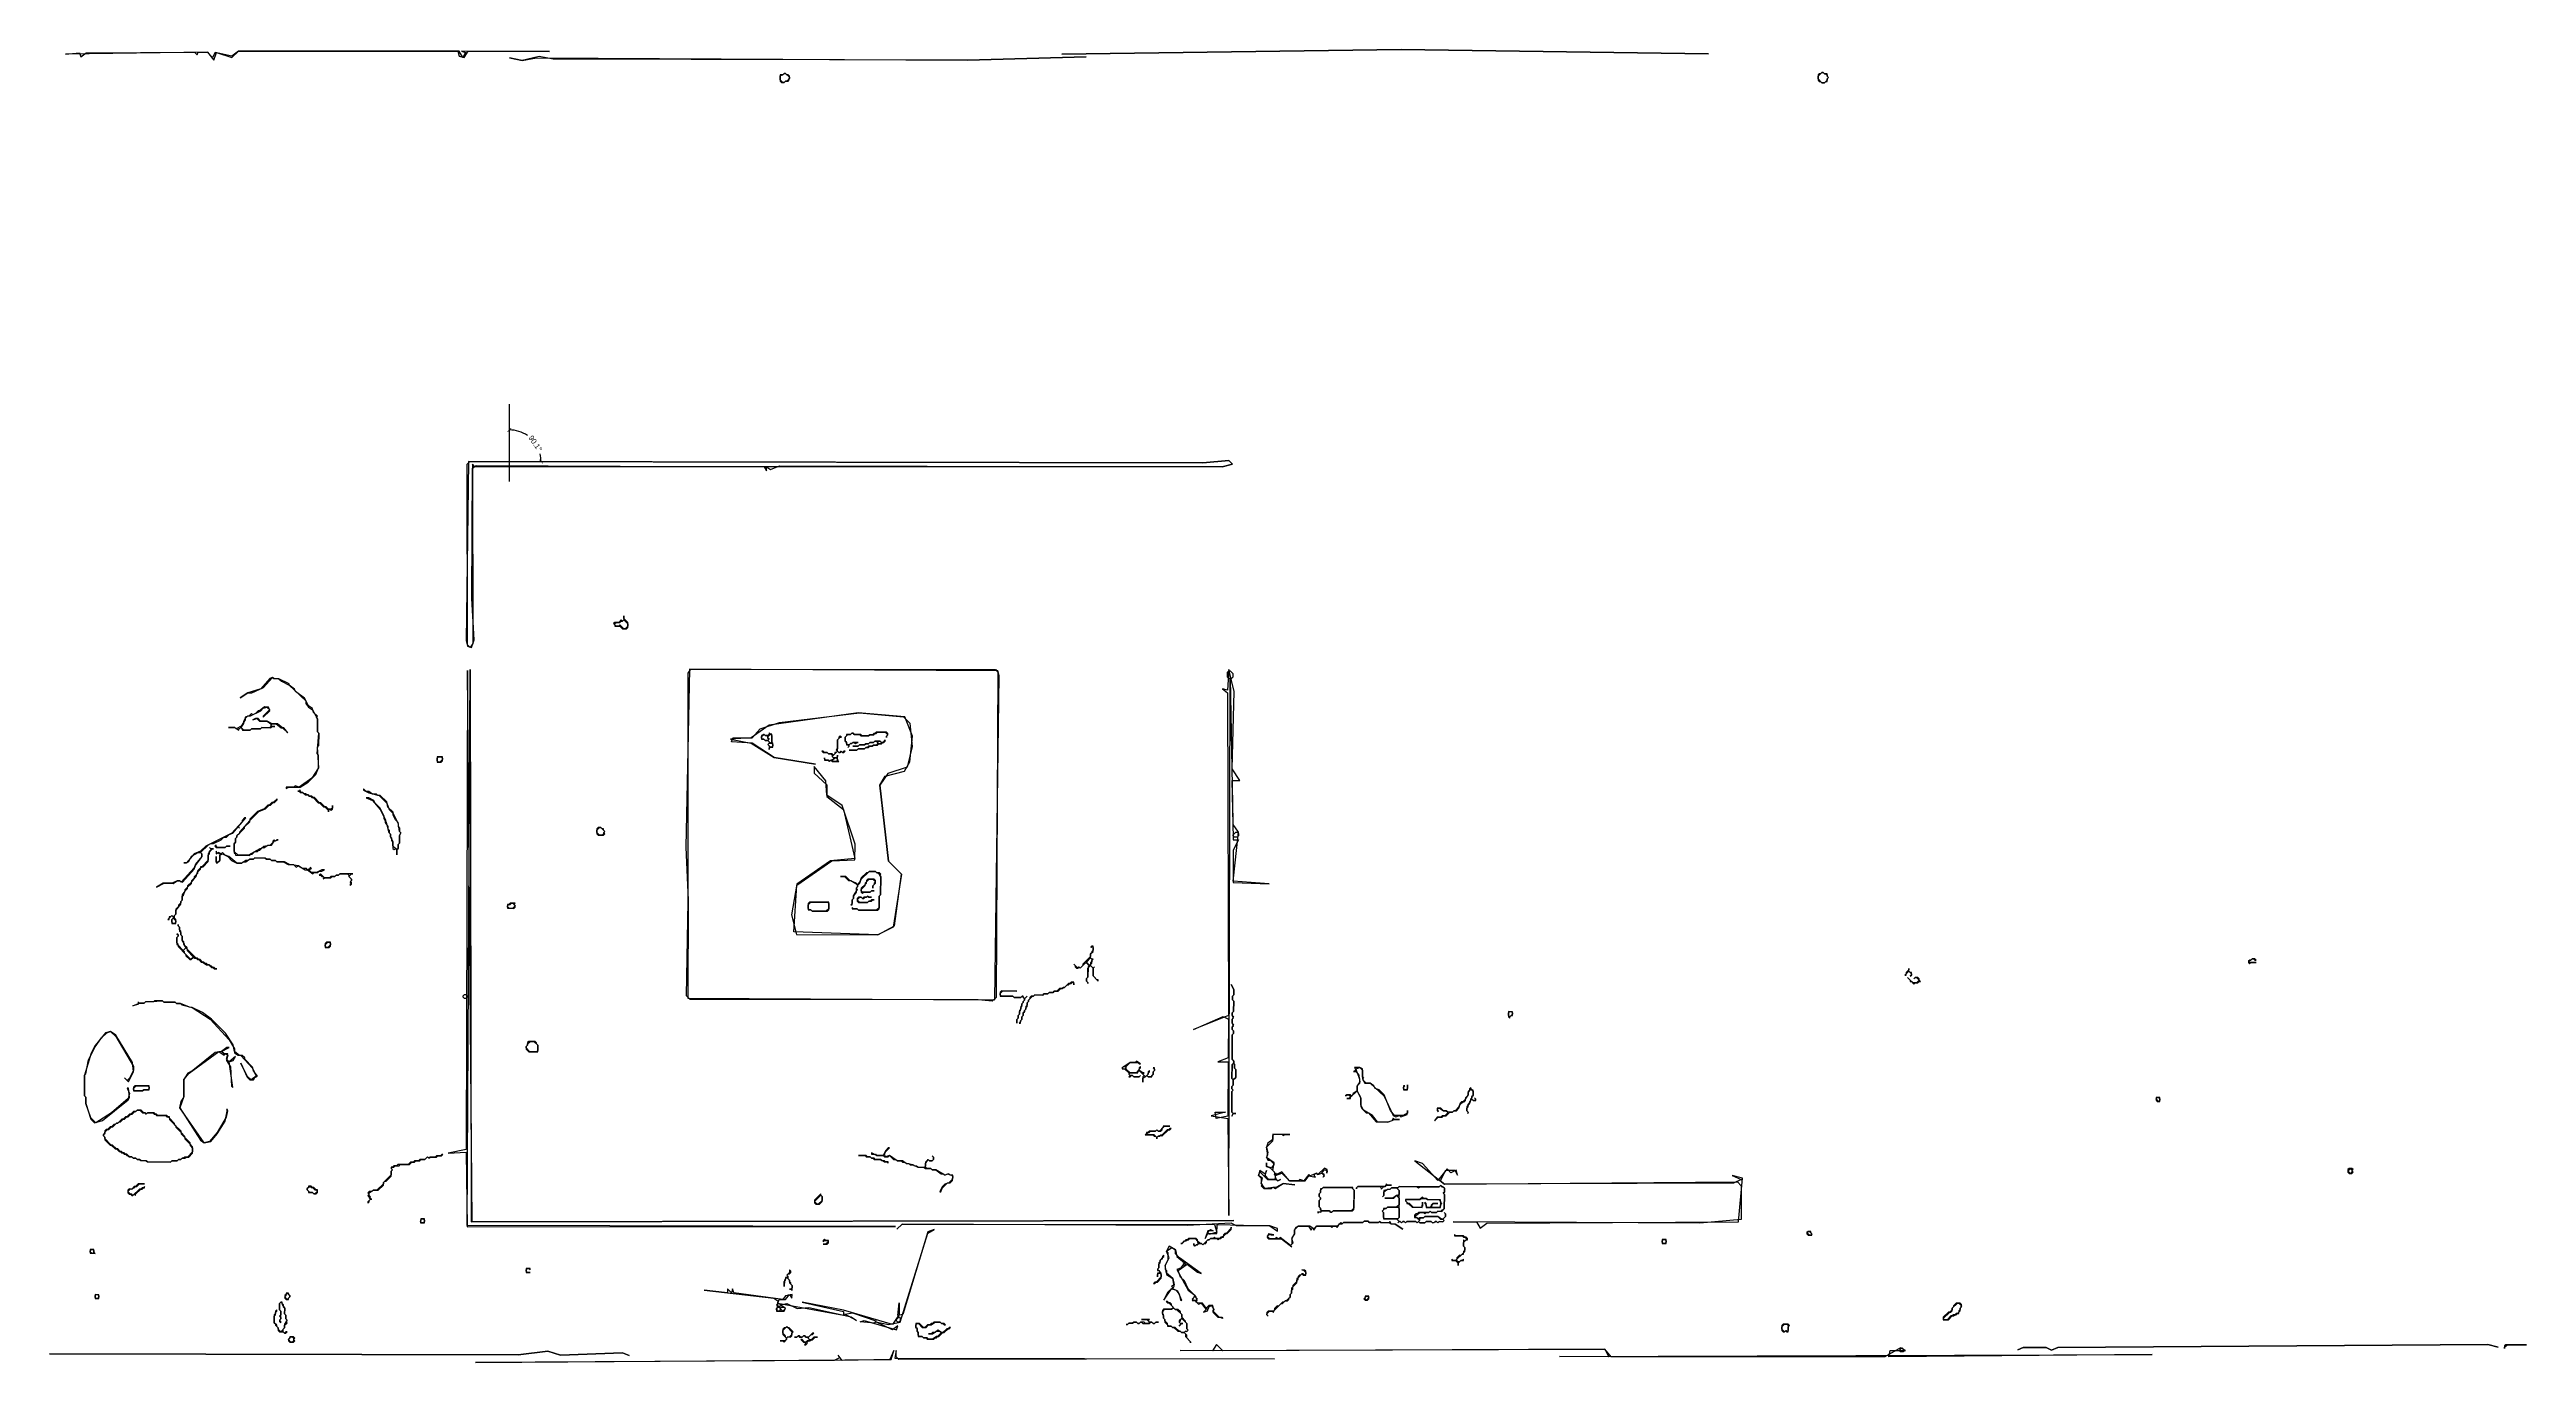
# Model space of a CAD drawing. Header units: inches. Extents: x 0 to 116, y 2 to 63.
import ezdxf

# ---------------------------------------------------------------- set-up
doc = ezdxf.new("R2010")
doc.units = ezdxf.units.IN
doc.styles.add('OpenSansCondensed-Light', font='OpenSansCondensed-Light.ttf')
doc.dimstyles.new('EZDXF', dxfattribs={"dimtxt": 0.25, "dimasz": 0.175, "dimexe": 0.375, "dimexo": 0.125, "dimgap": 0.1, "dimtad": 1, "dimlfac": 100, "dimzin": 12, "dimdsep": 46, "dimtxsty": 'OpenSansCondensed-Light', "dimblk": 'ARCHTICK', "dimcen": 2.5, "dimazin": 3, "dimtfac": 0.5, "dimtmove": 2, "dimatfit": 3, "dimarcsym": 0})

# ---------------------------------------------------------------- blocks, each defined once
blk = doc.blocks.new('_ARCHTICK')
at = {"color": 0, "linetype": 'ByBlock', "const_width": 0.15}
blk.add_lwpolyline([(-0.5, -0.5), (0.5, 0.5)], dxfattribs=at)
blk = doc.blocks.new('*D4')
at = {"color": 0, "lineweight": -2, "transparency": 16777216}
for start, end in [(55.1901, 90), (359.9017, 14.3093)]:
    blk.add_arc((21.36, 44.05), 1.48, start, end, dxfattribs=at)
at = {"layer": 'Defpoints', "color": 0, "transparency": 16777216}
for p in [(21.36, 46.74), (22.1, 45.33), (19.51, 44.05), (21.36, 43.11), (53.82, 43.99)]:
    blk.add_point(p, dxfattribs=at)
at = {"color": 0, "lineweight": -2, "transparency": 16777216, "xscale": 0.175, "yscale": 0.175, "zscale": 0.175}
for p, rotation in [((21.36, 45.53), 180.0000000000001), ((22.84, 44.05), 269.9017448687468)]:
    blk.add_blockref('_ARCHTICK', p, dxfattribs=dict(at, rotation=rotation))
at = {"color": 0, "transparency": 16777216, "insert": (22.58, 44.89), "char_height": 0.25, "attachment_point": 5, "rotation": 304.7497, "style": 'OpenSansCondensed-Light'}
blk.add_mtext('90.1°', dxfattribs=at)

msp = doc.modelspace()

# ---------------------------------------------------------------- linework, layer by layer
msp.add_line((21.36232, 43.11133), (21.36232, 46.73952))
for points in [[(23.23267, 63.23998), (19.12553, 63.26148), (19.30641, 63.20013), (19.18434, 62.95917), (19.00473, 63.26211), (8.67615, 63.25579), (8.37289, 63.01578), (7.58865, 63.20109), (7.46659, 62.96012), (7.22626, 63.20298), (0.58172, 63.11697), (1.24642, 63.17389), (1.30587, 62.99238), (1.54842, 63.17231), (6.62226, 63.20615), (6.74243, 63.08472), (6.80346, 63.2052), (7.22626, 63.20298), (7.52635, 62.83901), (7.64905, 63.20077), (8.37258, 62.95538), (8.67615, 63.25579), (18.94433, 63.26243), (19.00346, 63.02052), (19.24474, 62.95885), (19.42752, 63.2599)], [(23.23267, 63.23998), (19.12553, 63.26148), (19.30641, 63.20013), (19.18434, 62.95917), (19.00473, 63.26211), (8.67615, 63.25579), (8.37289, 63.01578), (7.58865, 63.20109), (7.46659, 62.96012), (7.22626, 63.20298), (0.58172, 63.11697), (1.24642, 63.17389), (1.30587, 62.99238), (1.54842, 63.17231), (6.62226, 63.20615), (6.74243, 63.08472), (6.80346, 63.2052), (7.22626, 63.20298), (7.52635, 62.83901), (7.64905, 63.20077), (8.37258, 62.95538), (8.67615, 63.25579), (18.94433, 63.26243), (19.00346, 63.02052), (19.24474, 62.95885), (19.42752, 63.2599)], [(48.35809, 62.98762), (42.80042, 62.83551), (23.41197, 62.87663), (22.74821, 63.00091), (21.96207, 62.82382), (21.35871, 62.94778), (21.96207, 62.82382), (22.6271, 62.94114), (42.80042, 62.83551)], [(48.35809, 62.98762), (42.80042, 62.83551), (23.41197, 62.87663), (22.74821, 63.00091), (21.96207, 62.82382), (21.35871, 62.94778), (21.96207, 62.82382), (22.6271, 62.94114), (42.80042, 62.83551)], [(77.47207, 63.13718), (63.0977, 63.33325), (47.21114, 63.11442), (63.0977, 63.33325)], [(77.47207, 63.13718), (63.0977, 63.33325), (47.21114, 63.11442), (63.0977, 63.33325)], [(34.46122, 62.09397), (34.40114, 62.15468), (34.34074, 62.155), (34.28066, 62.21572), (34.22026, 62.21603), (34.15954, 62.15595), (34.03875, 62.15658), (34.03716, 61.85459), (34.09725, 61.79387), (34.21805, 61.79324), (34.27876, 61.85332), (34.39956, 61.85269), (34.46027, 61.91277)], [(34.46122, 62.09397), (34.40114, 62.15468), (34.34074, 62.155), (34.28066, 62.21572), (34.22026, 62.21603), (34.15954, 62.15595), (34.03875, 62.15658), (34.03716, 61.85459), (34.09725, 61.79387), (34.21805, 61.79324), (34.27876, 61.85332), (34.39956, 61.85269), (34.46027, 61.91277)], [(34.28066, 62.21572), (34.46091, 62.03357), (34.46059, 61.97317), (34.33916, 61.853), (34.27876, 61.85332), (34.21805, 61.79324), (34.15765, 61.79355), (34.03748, 61.91498), (34.03843, 62.09618), (34.09914, 62.15627), (34.15954, 62.15595), (34.22026, 62.21603)], [(82.78277, 62.26376), (82.72206, 62.20368), (82.66166, 62.20399), (82.60094, 62.14391), (82.59968, 61.90231), (82.65976, 61.8416), (82.72016, 61.84128), (82.78024, 61.78057), (82.90104, 61.77994), (82.96176, 61.84002), (83.02216, 61.8397), (83.02279, 61.9605), (83.08351, 62.02058), (83.02342, 62.0813), (83.02405, 62.2021), (82.90326, 62.20273), (82.84317, 62.26344)], [(82.78277, 62.26376), (82.72206, 62.20368), (82.66166, 62.20399), (82.60094, 62.14391), (82.59968, 61.90231), (82.65976, 61.8416), (82.72016, 61.84128), (82.78024, 61.78057), (82.90104, 61.77994), (82.96176, 61.84002), (83.02216, 61.8397), (83.02279, 61.9605), (83.08351, 62.02058), (83.02342, 62.0813), (83.02405, 62.2021), (82.90326, 62.20273), (82.84317, 62.26344)], [(82.78277, 62.26376), (82.84317, 62.26344), (82.90326, 62.20273), (82.96366, 62.20241), (83.02374, 62.1417), (83.02342, 62.0813), (83.08351, 62.02058), (83.02279, 61.9605), (83.02247, 61.9001), (82.90104, 61.77994), (82.78024, 61.78057), (82.6, 61.96271), (82.60063, 62.08351)], [(55.20438, 43.92551), (55.02413, 44.10766), (53.81551, 43.99318), (19.44775, 44.05233), (19.34339, 35.65716), (19.40253, 35.41525), (19.58341, 35.3539), (19.70611, 35.71566), (19.59543, 37.64907), (19.62737, 43.74939), (19.8092, 43.86924), (33.27821, 43.79871), (33.39806, 43.61688), (33.39901, 43.79808), (33.57958, 43.67633), (34.00332, 43.85532), (54.72055, 43.80724)], [(55.20438, 43.92551), (55.02413, 44.10766), (53.81551, 43.99318), (19.44775, 44.05233), (19.34339, 35.65716), (19.40253, 35.41525), (19.58341, 35.3539), (19.70611, 35.71566), (19.59543, 37.64907), (19.62737, 43.74939), (19.8092, 43.86924), (33.27821, 43.79871), (33.39806, 43.61688), (33.39901, 43.79808), (33.57958, 43.67633), (34.00332, 43.85532), (54.72055, 43.80724)], [(55.20438, 43.92551), (54.72055, 43.80724), (19.74848, 43.80915), (19.62832, 43.93058), (19.64476, 35.53478), (19.52301, 35.35422), (19.40284, 35.47565), (19.38672, 43.93185), (19.50815, 44.05201), (53.81551, 43.99318), (55.02413, 44.10766)], [(26.71842, 36.82656), (26.71747, 36.64537), (26.65675, 36.58528), (26.59667, 36.646), (26.47524, 36.52583), (26.29404, 36.52678), (26.23333, 36.4667), (26.29341, 36.40598), (26.29309, 36.34558), (26.53469, 36.34432), (26.65486, 36.22289), (26.83605, 36.22194), (26.89677, 36.28202), (26.89803, 36.52362), (26.71779, 36.70576)], [(26.71842, 36.82656), (26.71747, 36.64537), (26.65675, 36.58528), (26.59667, 36.646), (26.47524, 36.52583), (26.29404, 36.52678), (26.23333, 36.4667), (26.29341, 36.40598), (26.29309, 36.34558), (26.53469, 36.34432), (26.65486, 36.22289), (26.83605, 36.22194), (26.89677, 36.28202), (26.89803, 36.52362), (26.71779, 36.70576)], [(26.89772, 36.46322), (26.89709, 36.34242), (26.77565, 36.22226), (26.71526, 36.22257), (26.53501, 36.40472), (26.47429, 36.34463), (26.35349, 36.34527), (26.29341, 36.40598), (26.29373, 36.46638), (26.35444, 36.52646), (26.53564, 36.52552), (26.59635, 36.5856), (26.65675, 36.58528), (26.71747, 36.64537)], [(10.27435, 33.95302), (10.15323, 33.89326), (9.72791, 33.41228), (9.12297, 33.23424), (8.75931, 32.99454), (9.12297, 33.23424), (9.30416, 33.23329), (9.84902, 33.47204), (10.27435, 33.95302), (10.33443, 33.89231), (10.57603, 33.89104), (10.69619, 33.76961), (11.05764, 33.58652), (11.83903, 32.85762), (11.8384, 32.73682), (11.95825, 32.55499), (12.13881, 32.43324), (12.3782, 32.00918), (12.37504, 31.40519), (12.43512, 31.34447), (12.43196, 30.74048), (12.37124, 30.6804), (12.42658, 29.7137), (12.12205, 29.23209), (11.51585, 28.81245), (11.33497, 28.8738), (11.27425, 28.81372), (10.91186, 28.81562), (10.91154, 28.75522), (11.03265, 28.81498), (11.57625, 28.81214), (11.93991, 29.05184), (12.3042, 29.41233), (12.42658, 29.7137), (12.42974, 30.31769), (12.36966, 30.3784), (12.43512, 31.34447), (12.37504, 31.40519), (12.3782, 32.00918), (12.31811, 32.0699), (12.37883, 32.12998), (12.19858, 32.31213), (12.13913, 32.49364), (11.95857, 32.61539), (11.77927, 32.97873), (11.35805, 33.28294), (11.29829, 33.40406), (11.05764, 33.58652), (11.05795, 33.64692), (10.57603, 33.89104), (10.33443, 33.89231)], [(10.27435, 33.95302), (10.15323, 33.89326), (9.72791, 33.41228), (9.12297, 33.23424), (8.75931, 32.99454), (9.12297, 33.23424), (9.30416, 33.23329), (9.84902, 33.47204), (10.27435, 33.95302), (10.33443, 33.89231), (10.57603, 33.89104), (10.69619, 33.76961), (11.05764, 33.58652), (11.83903, 32.85762), (11.8384, 32.73682), (11.95825, 32.55499), (12.13881, 32.43324), (12.3782, 32.00918), (12.37504, 31.40519), (12.43512, 31.34447), (12.43196, 30.74048), (12.37124, 30.6804), (12.42658, 29.7137), (12.12205, 29.23209), (11.51585, 28.81245), (11.33497, 28.8738), (11.27425, 28.81372), (10.91186, 28.81562), (10.91154, 28.75522), (11.03265, 28.81498), (11.57625, 28.81214), (11.93991, 29.05184), (12.3042, 29.41233), (12.42658, 29.7137), (12.42974, 30.31769), (12.36966, 30.3784), (12.43512, 31.34447), (12.37504, 31.40519), (12.3782, 32.00918), (12.31811, 32.0699), (12.37883, 32.12998), (12.19858, 32.31213), (12.13913, 32.49364), (11.95857, 32.61539), (11.77927, 32.97873), (11.35805, 33.28294), (11.29829, 33.40406), (11.05764, 33.58652), (11.05795, 33.64692), (10.57603, 33.89104), (10.33443, 33.89231)], [(19.39652, 34.26767), (19.33959, 11.85926), (18.49305, 11.68249), (19.33896, 11.73846), (19.38101, 8.23499), (39.43417, 8.25079), (19.38133, 8.29539), (19.51763, 34.32743), (19.56348, 8.47564), (55.26065, 8.53033), (19.62387, 8.47532)], [(19.39652, 34.26767), (19.33959, 11.85926), (18.49305, 11.68249), (19.33896, 11.73846), (19.38101, 8.23499), (39.43417, 8.25079), (19.38133, 8.29539), (19.51763, 34.32743), (19.56348, 8.47564), (55.26065, 8.53033), (19.62387, 8.47532)], [(29.78581, 34.33407), (29.62137, 25.99962), (29.7292, 23.52262), (29.70516, 18.93228), (44.08017, 18.85701), (44.28035, 34.01657), (44.22121, 34.25848)], [(29.78581, 34.33407), (29.62137, 25.99962), (29.7292, 23.52262), (29.70516, 18.93228), (44.08017, 18.85701), (44.28035, 34.01657), (44.22121, 34.25848)], [(29.84621, 34.33375), (44.10073, 34.31952), (44.2209, 34.19808), (44.1412, 18.97749), (43.95905, 18.79724), (43.29498, 18.86112), (29.82565, 18.87125), (29.6454, 19.05339), (29.72888, 23.46222), (29.72446, 34.15319)], [(55.0333, 34.32267), (54.96784, 33.3566), (54.72656, 33.41827), (54.9672, 33.2358), (55.00894, 18.13538), (53.37468, 17.47953), (54.76703, 18.07624), (55.00799, 17.95418), (54.9985, 16.14221), (54.51436, 15.96354), (54.99755, 15.96101), (54.98427, 13.42424), (54.44005, 13.30629), (54.38123, 13.6086), (54.86442, 13.60607), (54.19908, 13.42835), (54.98364, 13.30345), (55.02032, 8.77319), (55.09148, 33.89956), (55.23315, 26.34872), (55.47474, 26.34745), (55.23062, 25.86552), (55.22271, 24.35554), (56.91357, 24.28629), (55.22303, 24.41594), (55.47664, 26.70985), (55.23694, 27.07351), (55.1873, 29.1274), (55.54969, 29.1255), (55.19014, 29.67099), (55.26952, 33.29462)], [(55.0333, 34.32267), (54.96784, 33.3566), (54.72656, 33.41827), (54.9672, 33.2358), (55.00894, 18.13538), (53.37468, 17.47953), (54.76703, 18.07624), (55.00799, 17.95418), (54.9985, 16.14221), (54.51436, 15.96354), (54.99755, 15.96101), (54.98427, 13.42424), (54.44005, 13.30629), (54.38123, 13.6086), (54.86442, 13.60607), (54.19908, 13.42835), (54.98364, 13.30345), (55.02032, 8.77319), (55.09148, 33.89956), (55.23315, 26.34872), (55.47474, 26.34745), (55.23062, 25.86552), (55.22271, 24.35554), (56.91357, 24.28629), (55.22303, 24.41594), (55.47664, 26.70985), (55.23694, 27.07351), (55.1873, 29.1274), (55.54969, 29.1255), (55.19014, 29.67099), (55.26952, 33.29462)], [(55.03298, 34.26227), (55.09338, 34.26196), (55.21354, 34.14053), (55.2126, 33.95933), (55.15188, 33.89925), (55.03108, 33.89988), (54.971, 33.96059), (54.97226, 34.20219)], [(10.98554, 31.35206), (10.80561, 31.59461), (10.74521, 31.59493), (10.50456, 31.77739), (10.26296, 31.77865), (10.022, 31.90072), (9.72, 31.9023), (9.59984, 32.02373), (9.47904, 32.02436), (9.35792, 31.9646), (9.53944, 32.02405), (9.6596, 31.90262), (10.022, 31.90072), (10.20256, 31.77897), (10.20193, 31.65817), (10.14121, 31.59809), (9.77882, 31.59999), (9.7181, 31.5399), (9.29531, 31.54212), (9.23459, 31.48203), (8.9326, 31.48362), (8.81243, 31.60505), (8.93418, 31.78561), (8.93481, 31.90641), (8.99584, 32.02689), (9.11727, 32.14706), (9.23807, 32.14643), (9.72253, 32.38549), (9.84396, 32.50566), (10.02548, 32.56511), (10.14564, 32.44368), (9.84206, 32.14326), (9.84175, 32.08286), (10.14533, 32.38328), (10.08588, 32.56479), (9.90468, 32.56574), (9.66213, 32.38581), (9.60173, 32.38612), (9.4803, 32.26596), (9.35919, 32.20619), (9.2991, 32.26691), (9.17767, 32.14674), (8.99616, 32.08729), (8.99553, 31.96649), (8.81275, 31.66545), (8.57052, 31.54591), (8.51044, 31.60663), (8.20844, 31.60821), (8.51044, 31.60663), (8.691, 31.48488), (8.69132, 31.54528), (8.81243, 31.60505), (8.8722, 31.48393), (9.23459, 31.48203), (9.29531, 31.54212), (9.7181, 31.5399), (9.77882, 31.59999), (10.20161, 31.59777), (10.26233, 31.65786), (10.38313, 31.65722), (10.26233, 31.65786), (10.20225, 31.71857), (10.26296, 31.77865), (10.44416, 31.77771), (10.68481, 31.59524), (10.74521, 31.59493)], [(10.98554, 31.35206), (10.80561, 31.59461), (10.74521, 31.59493), (10.50456, 31.77739), (10.26296, 31.77865), (10.022, 31.90072), (9.72, 31.9023), (9.59984, 32.02373), (9.47904, 32.02436), (9.35792, 31.9646), (9.53944, 32.02405), (9.6596, 31.90262), (10.022, 31.90072), (10.20256, 31.77897), (10.20193, 31.65817), (10.14121, 31.59809), (9.77882, 31.59999), (9.7181, 31.5399), (9.29531, 31.54212), (9.23459, 31.48203), (8.9326, 31.48362), (8.81243, 31.60505), (8.93418, 31.78561), (8.93481, 31.90641), (8.99584, 32.02689), (9.11727, 32.14706), (9.23807, 32.14643), (9.72253, 32.38549), (9.84396, 32.50566), (10.02548, 32.56511), (10.14564, 32.44368), (9.84206, 32.14326), (9.84175, 32.08286), (10.14533, 32.38328), (10.08588, 32.56479), (9.90468, 32.56574), (9.66213, 32.38581), (9.60173, 32.38612), (9.4803, 32.26596), (9.35919, 32.20619), (9.2991, 32.26691), (9.17767, 32.14674), (8.99616, 32.08729), (8.99553, 31.96649), (8.81275, 31.66545), (8.57052, 31.54591), (8.51044, 31.60663), (8.20844, 31.60821), (8.51044, 31.60663), (8.691, 31.48488), (8.69132, 31.54528), (8.81243, 31.60505), (8.8722, 31.48393), (9.23459, 31.48203), (9.29531, 31.54212), (9.7181, 31.5399), (9.77882, 31.59999), (10.20161, 31.59777), (10.26233, 31.65786), (10.38313, 31.65722), (10.26233, 31.65786), (10.20225, 31.71857), (10.26296, 31.77865), (10.44416, 31.77771), (10.68481, 31.59524), (10.74521, 31.59493)], [(39.86109, 32.10688), (37.68766, 32.29947), (33.51696, 31.7173), (32.66821, 31.11773), (31.70151, 31.06239), (32.66694, 30.87614), (33.75065, 30.20605), (35.68184, 29.89394), (33.75065, 30.20605), (32.72734, 30.87582), (31.76127, 30.94128), (31.82262, 31.12216), (32.72861, 31.11742), (33.09322, 31.53831), (34.00078, 31.83556), (37.74806, 32.29915), (39.80069, 32.1072), (40.1011, 31.80362), (40.21621, 30.71581), (39.96955, 29.75068), (39.06198, 29.45343), (38.69674, 28.91174), (39.10088, 25.34597), (39.7017, 24.73882), (39.32634, 22.26435), (38.59966, 21.90575), (34.67434, 22.0471), (34.80653, 24.22084), (36.44331, 25.35989), (37.53081, 25.41459), (37.53461, 26.13938), (36.9401, 27.95452), (36.21784, 28.44151), (36.16092, 29.10622), (35.62081, 29.77345), (35.61923, 29.47146), (36.22037, 28.9247), (36.21753, 28.38111), (36.99955, 27.77301), (37.53113, 25.47499), (36.38291, 25.3602), (34.80684, 24.28124), (34.55766, 22.83293), (34.79451, 21.92567), (38.59966, 21.90575), (39.38706, 22.32443), (39.7017, 24.73882), (39.10088, 25.34597), (38.69674, 28.91174), (38.94055, 29.33327), (39.8478, 29.57012), (40.09161, 29.99165), (40.21874, 31.199)], [(33.51506, 31.3549), (33.51475, 31.2945), (33.45403, 31.23442), (33.33323, 31.23505), (33.27315, 31.29577), (33.21243, 31.23568), (33.15203, 31.236), (33.15109, 31.0548), (33.27188, 31.05417), (33.33197, 30.99345), (33.45276, 30.99282), (33.51285, 30.93211), (33.51253, 30.87171), (33.45182, 30.81162), (33.5119, 30.75091), (33.51095, 30.56971), (33.51127, 30.63011), (33.57198, 30.69019), (33.69278, 30.68956), (33.69373, 30.87076), (33.63365, 30.93147), (33.63554, 31.29387), (33.57514, 31.29419)], [(39.07179, 31.32581), (39.0117, 31.38652), (38.52851, 31.38905), (38.46779, 31.32897), (38.40739, 31.32928), (38.34668, 31.2692), (38.22588, 31.26983), (38.16517, 31.20975), (37.86317, 31.21133), (37.80309, 31.27205), (37.50109, 31.27363), (37.44101, 31.33434), (37.38061, 31.33466), (37.31989, 31.27458), (37.1387, 31.27553), (37.13838, 31.21513), (37.07766, 31.15504), (37.07672, 30.97385), (37.1368, 30.91313), (37.13617, 30.79233), (37.19656, 30.79202), (37.25665, 30.7313), (37.19593, 30.67122), (37.25665, 30.7313), (37.25696, 30.7917), (37.31768, 30.85178), (37.37808, 30.85147), (37.43879, 30.91155), (37.49919, 30.91123), (37.55928, 30.85052), (37.61999, 30.9106), (37.68039, 30.91029), (37.43879, 30.91155), (37.37808, 30.85147), (37.31768, 30.85178), (37.25696, 30.7917), (37.19656, 30.79202), (37.13648, 30.85273), (37.1368, 30.91313), (37.07672, 30.97385), (37.07766, 31.15504), (37.19909, 31.27521), (37.31989, 31.27458), (37.38061, 31.33466), (37.44101, 31.33434), (37.50109, 31.27363), (37.74269, 31.27236), (37.80277, 31.21165), (38.16517, 31.20975), (38.22588, 31.26983), (38.40708, 31.26889), (38.46779, 31.32897), (38.52819, 31.32865), (38.58891, 31.38874), (38.9513, 31.38684), (39.07147, 31.26541), (39.01075, 31.20532), (39.01044, 31.14492), (39.01075, 31.20532), (39.07147, 31.26541)], [(17.98615, 30.22819), (17.98488, 29.9866), (18.16608, 29.98565), (18.2268, 30.04573), (18.22775, 30.22693)], [(17.98615, 30.22819), (17.98488, 29.9866), (18.16608, 29.98565), (18.2268, 30.04573), (18.22775, 30.22693)], [(17.9852, 30.047), (17.98583, 30.1678), (18.04655, 30.22788), (18.16735, 30.22725), (18.22743, 30.16653), (18.22711, 30.10613), (18.10568, 29.98597), (18.04528, 29.98628)], [(33.15172, 31.1756), (33.27315, 31.29577), (33.33323, 31.23505), (33.39363, 31.23474), (33.45371, 31.17402), (33.4534, 31.11362), (33.51348, 31.05291), (33.45276, 30.99282), (33.33197, 30.99345), (33.27188, 31.05417), (33.21148, 31.05449), (33.1514, 31.1152)], [(33.45182, 30.81162), (33.51253, 30.87171), (33.63333, 30.87108), (33.69341, 30.81036), (33.6931, 30.74996), (33.63238, 30.68988), (33.57198, 30.69019)], [(33.57514, 31.29419), (33.63523, 31.23347), (33.63365, 30.93147), (33.57293, 30.87139), (33.45276, 30.99282), (33.51348, 31.05291), (33.4534, 31.11362), (33.45371, 31.17402)], [(36.83638, 31.21671), (36.77567, 31.15663), (36.77535, 31.09623), (36.71464, 31.03614), (36.71242, 30.61335), (36.65171, 30.55327), (36.71179, 30.49255), (36.65107, 30.43247), (36.59068, 30.43278), (36.59036, 30.37239), (36.52964, 30.3123), (36.46956, 30.37302), (36.28836, 30.37397), (36.22828, 30.43468), (36.10748, 30.43531), (36.0474, 30.49603), (35.987, 30.49635), (36.04708, 30.43563), (36.22828, 30.43468), (36.28836, 30.37397), (36.40916, 30.37333), (36.46924, 30.31262), (36.46893, 30.25222), (36.52901, 30.1915), (36.5287, 30.13111), (36.46798, 30.07102), (36.40758, 30.07134), (36.34687, 30.01126), (36.28678, 30.07197), (36.16598, 30.0726), (36.1059, 30.13332), (36.10622, 30.19372), (36.10558, 30.07292), (36.28678, 30.07197), (36.34687, 30.01126), (36.40758, 30.07134), (36.46766, 30.01062), (36.76966, 30.00904), (36.70958, 30.06976), (36.71084, 30.31135), (36.71053, 30.25095), (36.64981, 30.19087), (36.52901, 30.1915), (36.46893, 30.25222), (36.71179, 30.49255), (36.77187, 30.43184), (36.83227, 30.43152), (36.89299, 30.4916), (36.95307, 30.43089), (37.01347, 30.43057), (37.07419, 30.49065), (37.01379, 30.49097), (36.95307, 30.43089), (36.89299, 30.4916), (36.83227, 30.43152), (36.77187, 30.43184), (36.71179, 30.49255), (36.71464, 31.03614), (36.83607, 31.15631), (36.89647, 31.15599)], [(36.46798, 30.07102), (36.58941, 30.19119), (36.64981, 30.19087), (36.70989, 30.13016), (36.70958, 30.06976), (36.64886, 30.00967), (36.52806, 30.01031)], [(38.94941, 31.02444), (38.82797, 30.90428), (38.76758, 30.90459), (38.70749, 30.96531), (38.4659, 30.96657), (38.40518, 30.90649), (38.22398, 30.90744), (38.16327, 30.84736), (38.04247, 30.84799), (37.98175, 30.78791), (37.74016, 30.78917), (37.67944, 30.72909), (37.43785, 30.73035), (37.67944, 30.72909), (37.74016, 30.78917), (37.98175, 30.78791), (38.04247, 30.84799), (38.16327, 30.84736), (38.22398, 30.90744), (38.40518, 30.90649), (38.4659, 30.96657), (38.5263, 30.96626), (38.58638, 30.90554), (38.58606, 30.84514), (38.52535, 30.78506), (38.40455, 30.78569), (38.34383, 30.72561), (38.16264, 30.72656), (38.10192, 30.66648), (38.04152, 30.66679), (37.98081, 30.60671), (37.67881, 30.60829), (37.61809, 30.54821), (37.2557, 30.5501), (37.61809, 30.54821), (37.67881, 30.60829), (37.98081, 30.60671), (38.04152, 30.66679), (38.16232, 30.66616), (38.22303, 30.72624), (38.34383, 30.72561), (38.40455, 30.78569), (38.58575, 30.78474), (38.64646, 30.84483), (38.76726, 30.84419), (38.82797, 30.90428), (38.88837, 30.90396), (38.94909, 30.96404)], [(38.58638, 30.90554), (38.64709, 30.96562), (38.70749, 30.96531), (38.76758, 30.90459), (38.70686, 30.84451), (38.64646, 30.84483)], [(10.48622, 28.27424), (10.30407, 28.09399), (10.24367, 28.0943), (10.12224, 27.97414), (10.06184, 27.97446), (9.87969, 27.79421), (9.57707, 27.67499), (9.21277, 27.31449), (9.21246, 27.25409), (8.72642, 26.71303), (8.7261, 26.65263), (8.60467, 26.53246), (8.60435, 26.47207), (8.54364, 26.41198), (8.54269, 26.23079), (8.48197, 26.1707), (8.47976, 25.74791), (8.53984, 25.68719), (8.53953, 25.62679), (9.20392, 25.62331), (9.26463, 25.6834), (9.32503, 25.68308), (9.44646, 25.80325), (9.56726, 25.80261), (9.62798, 25.8627), (9.68838, 25.86238), (9.80981, 25.98255), (9.87021, 25.98223), (10.05204, 26.10208), (10.23323, 26.10113), (10.35498, 26.2817), (10.53649, 26.34115), (10.4761, 26.34146), (10.41538, 26.28138), (10.3553, 26.3421), (10.29458, 26.28201), (10.29427, 26.22161), (10.17283, 26.10145), (9.87052, 26.04263), (9.74909, 25.92246), (9.68869, 25.92278), (9.14352, 25.62363), (8.66033, 25.62616), (8.48008, 25.80831), (8.48197, 26.1707), (8.54269, 26.23079), (8.54364, 26.41198), (8.60435, 26.47207), (8.60467, 26.53246), (8.96896, 26.89296), (8.96928, 26.95336), (9.21214, 27.19369), (9.21246, 27.25409), (9.63746, 27.67467), (9.94009, 27.79389), (10.12224, 27.97414), (10.18264, 27.97382), (10.30407, 28.09399), (10.36447, 28.09367), (10.4859, 28.21384)], [(10.48622, 28.27424), (10.30407, 28.09399), (10.24367, 28.0943), (10.12224, 27.97414), (10.06184, 27.97446), (9.87969, 27.79421), (9.57707, 27.67499), (9.21277, 27.31449), (9.21246, 27.25409), (8.72642, 26.71303), (8.7261, 26.65263), (8.60467, 26.53246), (8.60435, 26.47207), (8.54364, 26.41198), (8.54269, 26.23079), (8.48197, 26.1707), (8.47976, 25.74791), (8.53984, 25.68719), (8.53953, 25.62679), (9.20392, 25.62331), (9.26463, 25.6834), (9.32503, 25.68308), (9.44646, 25.80325), (9.56726, 25.80261), (9.62798, 25.8627), (9.68838, 25.86238), (9.80981, 25.98255), (9.87021, 25.98223), (10.05204, 26.10208), (10.23323, 26.10113), (10.35498, 26.2817), (10.53649, 26.34115), (10.4761, 26.34146), (10.41538, 26.28138), (10.3553, 26.3421), (10.29458, 26.28201), (10.29427, 26.22161), (10.17283, 26.10145), (9.87052, 26.04263), (9.74909, 25.92246), (9.68869, 25.92278), (9.14352, 25.62363), (8.66033, 25.62616), (8.48008, 25.80831), (8.48197, 26.1707), (8.54269, 26.23079), (8.54364, 26.41198), (8.60435, 26.47207), (8.60467, 26.53246), (8.96896, 26.89296), (8.96928, 26.95336), (9.21214, 27.19369), (9.21246, 27.25409), (9.63746, 27.67467), (9.94009, 27.79389), (10.12224, 27.97414), (10.18264, 27.97382), (10.30407, 28.09399), (10.36447, 28.09367), (10.4859, 28.21384)], [(11.4545, 28.63157), (11.5149, 28.63126), (11.57498, 28.57054), (11.69578, 28.56991), (11.81595, 28.44848), (11.93674, 28.44784), (11.99683, 28.38713), (12.05723, 28.38681), (12.11731, 28.3261), (12.17771, 28.32578), (12.41804, 28.08292), (12.47844, 28.0826), (12.65869, 27.90046), (12.71909, 27.90014), (12.89934, 27.71799), (12.89902, 27.6576), (12.89934, 27.71799), (12.96005, 27.77808), (13.02013, 27.71736), (13.08085, 27.77744), (13.0818, 27.95864), (13.08117, 27.83784), (13.02045, 27.77776), (12.89965, 27.77839), (12.77949, 27.89982), (12.71909, 27.90014), (12.53884, 28.08229), (12.47844, 28.0826), (12.23811, 28.32547), (12.17771, 28.32578), (12.11763, 28.3865), (11.99683, 28.38713), (11.93674, 28.44784), (11.87635, 28.44816), (11.81626, 28.50888), (11.75586, 28.50919), (11.69578, 28.56991), (11.63538, 28.57022), (11.5753, 28.63094), (11.57561, 28.69134), (11.5149, 28.63126)], [(11.4545, 28.63157), (11.5149, 28.63126), (11.57498, 28.57054), (11.69578, 28.56991), (11.81595, 28.44848), (11.93674, 28.44784), (11.99683, 28.38713), (12.05723, 28.38681), (12.11731, 28.3261), (12.17771, 28.32578), (12.41804, 28.08292), (12.47844, 28.0826), (12.65869, 27.90046), (12.71909, 27.90014), (12.89934, 27.71799), (12.89902, 27.6576), (12.89934, 27.71799), (12.96005, 27.77808), (13.02013, 27.71736), (13.08085, 27.77744), (13.0818, 27.95864), (13.08117, 27.83784), (13.02045, 27.77776), (12.89965, 27.77839), (12.77949, 27.89982), (12.71909, 27.90014), (12.53884, 28.08229), (12.47844, 28.0826), (12.23811, 28.32547), (12.17771, 28.32578), (12.11763, 28.3865), (11.99683, 28.38713), (11.93674, 28.44784), (11.87635, 28.44816), (11.81626, 28.50888), (11.75586, 28.50919), (11.69578, 28.56991), (11.63538, 28.57022), (11.5753, 28.63094), (11.57561, 28.69134), (11.5149, 28.63126)], [(14.53549, 28.73624), (14.53517, 28.67584), (14.77614, 28.55378), (15.2587, 28.43045), (15.6192, 28.06616), (15.73841, 27.76353), (15.91866, 27.58138), (16.15773, 27.09693), (16.1571, 26.97613), (16.21718, 26.91541), (16.21623, 26.73421), (16.27631, 26.6735), (16.21528, 26.55302), (16.21338, 26.19062), (16.15267, 26.13054), (16.15172, 25.94934), (16.091, 25.88926), (15.91076, 26.0714), (15.9117, 26.2526), (15.85162, 26.31332), (15.85225, 26.43412), (15.79217, 26.49483), (15.7928, 26.61563), (15.73272, 26.67634), (15.61445, 27.16017), (15.4946, 27.342), (15.49524, 27.4628), (15.31594, 27.82614), (15.0756, 28.069), (15.01584, 28.19012), (14.77487, 28.31218), (14.65407, 28.31281), (14.95544, 28.19044), (15.31562, 27.76574), (15.55469, 27.28129), (15.55405, 27.16049), (15.6739, 26.97866), (15.67327, 26.85786), (15.73335, 26.79714), (15.73272, 26.67634), (15.7928, 26.61563), (15.79217, 26.49483), (15.9117, 26.2526), (15.91012, 25.95061), (15.97021, 25.88989), (16.03092, 25.94997), (16.091, 25.88926), (16.08974, 25.64766), (16.091, 25.88926), (16.15172, 25.94934), (16.15267, 26.13054), (16.21338, 26.19062), (16.21528, 26.55302), (16.27631, 26.6735), (16.21623, 26.73421), (16.15805, 27.15732), (16.03788, 27.27876), (15.91835, 27.52098), (15.91898, 27.64178), (15.67865, 27.88464), (15.61951, 28.12656), (15.3191, 28.43013), (15.1983, 28.43077), (15.13822, 28.49148), (14.95702, 28.49243), (14.77645, 28.61418), (14.65566, 28.61481)], [(14.53549, 28.73624), (14.53517, 28.67584), (14.77614, 28.55378), (15.2587, 28.43045), (15.6192, 28.06616), (15.73841, 27.76353), (15.91866, 27.58138), (16.15773, 27.09693), (16.1571, 26.97613), (16.21718, 26.91541), (16.21623, 26.73421), (16.27631, 26.6735), (16.21528, 26.55302), (16.21338, 26.19062), (16.15267, 26.13054), (16.15172, 25.94934), (16.091, 25.88926), (15.91076, 26.0714), (15.9117, 26.2526), (15.85162, 26.31332), (15.85225, 26.43412), (15.79217, 26.49483), (15.7928, 26.61563), (15.73272, 26.67634), (15.61445, 27.16017), (15.4946, 27.342), (15.49524, 27.4628), (15.31594, 27.82614), (15.0756, 28.069), (15.01584, 28.19012), (14.77487, 28.31218), (14.65407, 28.31281), (14.95544, 28.19044), (15.31562, 27.76574), (15.55469, 27.28129), (15.55405, 27.16049), (15.6739, 26.97866), (15.67327, 26.85786), (15.73335, 26.79714), (15.73272, 26.67634), (15.7928, 26.61563), (15.79217, 26.49483), (15.9117, 26.2526), (15.91012, 25.95061), (15.97021, 25.88989), (16.03092, 25.94997), (16.091, 25.88926), (16.08974, 25.64766), (16.091, 25.88926), (16.15172, 25.94934), (16.15267, 26.13054), (16.21338, 26.19062), (16.21528, 26.55302), (16.27631, 26.6735), (16.21623, 26.73421), (16.15805, 27.15732), (16.03788, 27.27876), (15.91835, 27.52098), (15.91898, 27.64178), (15.67865, 27.88464), (15.61951, 28.12656), (15.3191, 28.43013), (15.1983, 28.43077), (15.13822, 28.49148), (14.95702, 28.49243), (14.77645, 28.61418), (14.65566, 28.61481)], [(9.03189, 27.37584), (8.97149, 27.37616), (8.85006, 27.25599), (8.84975, 27.19559), (8.36371, 26.65453), (7.15256, 26.05686), (6.9097, 25.81653), (6.60707, 25.69731), (6.24246, 25.27642), (6.12166, 25.27705), (6.24246, 25.27642), (6.36358, 25.33618), (6.48564, 25.57715), (6.78858, 25.75676), (6.90938, 25.75613), (6.96946, 25.69542), (6.96883, 25.57462), (6.66494, 25.2138), (6.60359, 25.03292), (5.99612, 24.37169), (5.93604, 24.43241), (5.81524, 24.43304), (5.57301, 24.31351), (5.15022, 24.31572), (4.84727, 24.13611), (5.21061, 24.31541), (5.63341, 24.31319), (5.81524, 24.43304), (5.93604, 24.43241), (6.05652, 24.37138), (6.60327, 24.97252), (6.66462, 25.1534), (6.9078, 25.45413), (6.96883, 25.57462), (6.96946, 25.69542), (6.90938, 25.75613), (7.27367, 26.11663), (7.39479, 26.1764), (7.51559, 26.17576), (7.87893, 26.35506), (8.00036, 26.47523), (8.12116, 26.4746), (8.24259, 26.59476), (8.4241, 26.65421), (8.66728, 26.95494), (8.72737, 26.89423), (8.66728, 26.95494)], [(9.03189, 27.37584), (8.97149, 27.37616), (8.85006, 27.25599), (8.84975, 27.19559), (8.36371, 26.65453), (7.15256, 26.05686), (6.9097, 25.81653), (6.60707, 25.69731), (6.24246, 25.27642), (6.12166, 25.27705), (6.24246, 25.27642), (6.36358, 25.33618), (6.48564, 25.57715), (6.78858, 25.75676), (6.90938, 25.75613), (6.96946, 25.69542), (6.96883, 25.57462), (6.66494, 25.2138), (6.60359, 25.03292), (5.99612, 24.37169), (5.93604, 24.43241), (5.81524, 24.43304), (5.57301, 24.31351), (5.15022, 24.31572), (4.84727, 24.13611), (5.21061, 24.31541), (5.63341, 24.31319), (5.81524, 24.43304), (5.93604, 24.43241), (6.05652, 24.37138), (6.60327, 24.97252), (6.66462, 25.1534), (6.9078, 25.45413), (6.96883, 25.57462), (6.96946, 25.69542), (6.90938, 25.75613), (7.27367, 26.11663), (7.39479, 26.1764), (7.51559, 26.17576), (7.87893, 26.35506), (8.00036, 26.47523), (8.12116, 26.4746), (8.24259, 26.59476), (8.4241, 26.65421), (8.66728, 26.95494), (8.72737, 26.89423), (8.66728, 26.95494)], [(25.51897, 26.92711), (25.45825, 26.86702), (25.45699, 26.62543), (25.51707, 26.56471), (25.75867, 26.56345), (25.81938, 26.62353), (25.7593, 26.68425), (25.82002, 26.74433), (25.75993, 26.80504), (25.76025, 26.86544), (25.69985, 26.86576), (25.63977, 26.92648)], [(25.51897, 26.92711), (25.45825, 26.86702), (25.45699, 26.62543), (25.51707, 26.56471), (25.75867, 26.56345), (25.81938, 26.62353), (25.7593, 26.68425), (25.82002, 26.74433), (25.75993, 26.80504), (25.76025, 26.86544), (25.69985, 26.86576), (25.63977, 26.92648)], [(25.57937, 26.92679), (25.63977, 26.92648), (25.82002, 26.74433), (25.7593, 26.68425), (25.75898, 26.62385), (25.69827, 26.56376), (25.57747, 26.5644), (25.4573, 26.68583), (25.45794, 26.80663)], [(55.35584, 26.71048), (55.41624, 26.71016), (55.47632, 26.64945), (55.47569, 26.52865), (55.41498, 26.46857), (55.29418, 26.4692), (55.2341, 26.52991), (55.23441, 26.59031)], [(7.51432, 25.93417), (7.39352, 25.9348), (7.33344, 25.99551), (7.39352, 25.9348), (7.39321, 25.8744), (7.27146, 25.69383), (7.26988, 25.39184), (6.9663, 25.09142), (6.9059, 25.09174), (6.90559, 25.03134), (6.78416, 24.91117), (6.72281, 24.73029), (6.60138, 24.61013), (6.60106, 24.54973), (6.47963, 24.42956), (6.47931, 24.36916), (6.29717, 24.18891), (6.29685, 24.12852), (6.17542, 24.00835), (6.1751, 23.94795), (6.05336, 23.76739), (6.05209, 23.52579), (5.99138, 23.46571), (5.99106, 23.40531), (5.86963, 23.28514), (5.86931, 23.22474), (5.74788, 23.10458), (5.74662, 22.86298), (5.62519, 22.74281), (5.5651, 22.80353), (5.50439, 22.74345), (5.44399, 22.74376), (5.44367, 22.68336), (5.38296, 22.62328), (5.44336, 22.62296), (5.44367, 22.68336), (5.5651, 22.80353), (5.62519, 22.74281), (5.62487, 22.68241), (5.56415, 22.62233), (5.56321, 22.44113), (5.7444, 22.44019), (5.74535, 22.62138), (5.68527, 22.6821), (5.6859, 22.8029), (5.74662, 22.86298), (5.74757, 23.04418), (5.99074, 23.34491), (5.99138, 23.46571), (6.05209, 23.52579), (6.05304, 23.70699), (6.11376, 23.76707), (6.1751, 23.94795), (6.29654, 24.06812), (6.29685, 24.12852), (6.479, 24.30876), (6.47931, 24.36916), (6.72249, 24.66989), (6.72281, 24.73029), (6.78352, 24.79038), (6.78384, 24.85078), (6.90527, 24.97094), (6.90559, 25.03134), (6.9663, 25.09142), (7.0267, 25.09111), (7.26956, 25.33144), (7.27114, 25.63343), (7.33186, 25.69352), (7.33249, 25.81432), (7.45392, 25.93448)], [(7.51432, 25.93417), (7.39352, 25.9348), (7.33344, 25.99551), (7.39352, 25.9348), (7.39321, 25.8744), (7.27146, 25.69383), (7.26988, 25.39184), (6.9663, 25.09142), (6.9059, 25.09174), (6.90559, 25.03134), (6.78416, 24.91117), (6.72281, 24.73029), (6.60138, 24.61013), (6.60106, 24.54973), (6.47963, 24.42956), (6.47931, 24.36916), (6.29717, 24.18891), (6.29685, 24.12852), (6.17542, 24.00835), (6.1751, 23.94795), (6.05336, 23.76739), (6.05209, 23.52579), (5.99138, 23.46571), (5.99106, 23.40531), (5.86963, 23.28514), (5.86931, 23.22474), (5.74788, 23.10458), (5.74662, 22.86298), (5.62519, 22.74281), (5.5651, 22.80353), (5.50439, 22.74345), (5.44399, 22.74376), (5.44367, 22.68336), (5.38296, 22.62328), (5.44336, 22.62296), (5.44367, 22.68336), (5.5651, 22.80353), (5.62519, 22.74281), (5.62487, 22.68241), (5.56415, 22.62233), (5.56321, 22.44113), (5.7444, 22.44019), (5.74535, 22.62138), (5.68527, 22.6821), (5.6859, 22.8029), (5.74662, 22.86298), (5.74757, 23.04418), (5.99074, 23.34491), (5.99138, 23.46571), (6.05209, 23.52579), (6.05304, 23.70699), (6.11376, 23.76707), (6.1751, 23.94795), (6.29654, 24.06812), (6.29685, 24.12852), (6.479, 24.30876), (6.47931, 24.36916), (6.72249, 24.66989), (6.72281, 24.73029), (6.78352, 24.79038), (6.78384, 24.85078), (6.90527, 24.97094), (6.90559, 25.03134), (6.9663, 25.09142), (7.0267, 25.09111), (7.26956, 25.33144), (7.27114, 25.63343), (7.33186, 25.69352), (7.33249, 25.81432), (7.45392, 25.93448)], [(7.57535, 26.05465), (7.63544, 25.99393), (8.05823, 25.99172), (8.11895, 26.0518), (8.30014, 26.05085), (8.11895, 26.0518), (8.05823, 25.99172), (7.69584, 25.99362), (7.63575, 26.05433), (7.63607, 26.11473)], [(7.57535, 26.05465), (7.63544, 25.99393), (8.05823, 25.99172), (8.11895, 26.0518), (8.30014, 26.05085), (8.11895, 26.0518), (8.05823, 25.99172), (7.69584, 25.99362), (7.63575, 26.05433), (7.63607, 26.11473)], [(7.63449, 25.81273), (7.63386, 25.69194), (7.75497, 25.7517), (7.81505, 25.69099), (7.81347, 25.38899), (7.69204, 25.26883), (7.63196, 25.32954), (7.63322, 25.57114), (7.63164, 25.26914), (7.69204, 25.26883), (7.81347, 25.38899), (7.81474, 25.63059), (7.93585, 25.69036), (8.17682, 25.56829), (8.35706, 25.38615), (8.59803, 25.26408), (8.83963, 25.26282), (8.90034, 25.3229), (9.02114, 25.32227), (9.20297, 25.44212), (9.38417, 25.44117), (9.44488, 25.50125), (9.92808, 25.49872), (9.98816, 25.43801), (10.16936, 25.43706), (10.22944, 25.37634), (10.41064, 25.37539), (10.47072, 25.31468), (10.77272, 25.3131), (11.01368, 25.19103), (11.25528, 25.18977), (11.37544, 25.06834), (11.49656, 25.1281), (11.7976, 24.94533), (11.9184, 24.94469), (12.15905, 24.76223), (12.21977, 24.82231), (12.40096, 24.82136), (12.46168, 24.88145), (12.58248, 24.88081), (12.70359, 24.94058), (12.58279, 24.94121), (12.34056, 24.82168), (12.09897, 24.82295), (11.9788, 24.94438), (12.09992, 25.00414), (12.03983, 25.06486), (12.03952, 25.00446), (11.9184, 24.94469), (11.85832, 25.00541), (11.67712, 25.00636), (11.49656, 25.1281), (11.07408, 25.19072), (10.83311, 25.31278), (10.47072, 25.31468), (10.41064, 25.37539), (10.22944, 25.37634), (10.16936, 25.43706), (9.98816, 25.43801), (9.92808, 25.49872), (9.44488, 25.50125), (9.38417, 25.44117), (9.20297, 25.44212), (9.14225, 25.38203), (9.02146, 25.38267), (8.83963, 25.26282), (8.59803, 25.26408), (8.23721, 25.56798), (8.05633, 25.62932), (7.93617, 25.75075), (7.87545, 25.69067), (7.75497, 25.7517), (7.69425, 25.69162)], [(7.63449, 25.81273), (7.63386, 25.69194), (7.75497, 25.7517), (7.81505, 25.69099), (7.81347, 25.38899), (7.69204, 25.26883), (7.63196, 25.32954), (7.63322, 25.57114), (7.63164, 25.26914), (7.69204, 25.26883), (7.81347, 25.38899), (7.81474, 25.63059), (7.93585, 25.69036), (8.17682, 25.56829), (8.35706, 25.38615), (8.59803, 25.26408), (8.83963, 25.26282), (8.90034, 25.3229), (9.02114, 25.32227), (9.20297, 25.44212), (9.38417, 25.44117), (9.44488, 25.50125), (9.92808, 25.49872), (9.98816, 25.43801), (10.16936, 25.43706), (10.22944, 25.37634), (10.41064, 25.37539), (10.47072, 25.31468), (10.77272, 25.3131), (11.01368, 25.19103), (11.25528, 25.18977), (11.37544, 25.06834), (11.49656, 25.1281), (11.7976, 24.94533), (11.9184, 24.94469), (12.15905, 24.76223), (12.21977, 24.82231), (12.40096, 24.82136), (12.46168, 24.88145), (12.58248, 24.88081), (12.70359, 24.94058), (12.58279, 24.94121), (12.34056, 24.82168), (12.09897, 24.82295), (11.9788, 24.94438), (12.09992, 25.00414), (12.03983, 25.06486), (12.03952, 25.00446), (11.9184, 24.94469), (11.85832, 25.00541), (11.67712, 25.00636), (11.49656, 25.1281), (11.07408, 25.19072), (10.83311, 25.31278), (10.47072, 25.31468), (10.41064, 25.37539), (10.22944, 25.37634), (10.16936, 25.43706), (9.98816, 25.43801), (9.92808, 25.49872), (9.44488, 25.50125), (9.38417, 25.44117), (9.20297, 25.44212), (9.14225, 25.38203), (9.02146, 25.38267), (8.83963, 25.26282), (8.59803, 25.26408), (8.23721, 25.56798), (8.05633, 25.62932), (7.93617, 25.75075), (7.87545, 25.69067), (7.75497, 25.7517), (7.69425, 25.69162)], [(12.46073, 24.70025), (12.52113, 24.69993), (12.58121, 24.63922), (12.64161, 24.6389), (12.70169, 24.57819), (12.64098, 24.5181), (12.70169, 24.57819), (13.00369, 24.57661), (13.0644, 24.63669), (13.1852, 24.63606), (13.24592, 24.69614), (13.36672, 24.69551), (13.42743, 24.75559), (13.78983, 24.75369), (13.84991, 24.69298), (13.84959, 24.63258), (13.96976, 24.51115), (13.96944, 24.45075), (13.90873, 24.39066), (13.96881, 24.32995), (13.9081, 24.26987), (13.90778, 24.20947), (13.96849, 24.26955), (13.96881, 24.32995), (13.90873, 24.39066), (13.96944, 24.45075), (13.96976, 24.51115), (13.84959, 24.63258), (13.97102, 24.75274), (14.03142, 24.75243), (13.42743, 24.75559), (13.36672, 24.69551), (13.24592, 24.69614), (13.1852, 24.63606), (13.00401, 24.637), (12.94329, 24.57692), (12.70169, 24.57819), (12.52144, 24.76033)], [(12.46073, 24.70025), (12.52113, 24.69993), (12.58121, 24.63922), (12.64161, 24.6389), (12.70169, 24.57819), (12.64098, 24.5181), (12.70169, 24.57819), (13.00369, 24.57661), (13.0644, 24.63669), (13.1852, 24.63606), (13.24592, 24.69614), (13.36672, 24.69551), (13.42743, 24.75559), (13.78983, 24.75369), (13.84991, 24.69298), (13.84959, 24.63258), (13.96976, 24.51115), (13.96944, 24.45075), (13.90873, 24.39066), (13.96881, 24.32995), (13.9081, 24.26987), (13.90778, 24.20947), (13.96849, 24.26955), (13.96881, 24.32995), (13.90873, 24.39066), (13.96944, 24.45075), (13.96976, 24.51115), (13.84959, 24.63258), (13.97102, 24.75274), (14.03142, 24.75243), (13.42743, 24.75559), (13.36672, 24.69551), (13.24592, 24.69614), (13.1852, 24.63606), (13.00401, 24.637), (12.94329, 24.57692), (12.70169, 24.57819), (12.52144, 24.76033)], [(38.67524, 24.80459), (38.55444, 24.80523), (38.49435, 24.86594), (38.19236, 24.86752), (38.13164, 24.80744), (38.07124, 24.80776), (37.82838, 24.56742), (37.76703, 24.38654), (37.6456, 24.26638), (37.58552, 24.32709), (37.28416, 24.44947), (37.10391, 24.63162), (36.86231, 24.63288), (37.04351, 24.63193), (37.22376, 24.44979), (37.34456, 24.44916), (37.6456, 24.26638), (37.64497, 24.14558), (37.58425, 24.0855), (37.58331, 23.9043), (37.46156, 23.72373), (37.46093, 23.60293), (37.40021, 23.54285), (37.39926, 23.36165), (37.33855, 23.30157), (37.39895, 23.30125), (37.40021, 23.54285), (37.46093, 23.60293), (37.46156, 23.72373), (37.64434, 24.02478), (37.58425, 24.0855), (37.64497, 24.14558), (37.64529, 24.20598), (37.76672, 24.32614), (37.82807, 24.50702), (38.19236, 24.86752), (38.49435, 24.86594), (38.55444, 24.80523), (38.61484, 24.80491), (38.73469, 24.62308), (38.73026, 23.77749), (38.66954, 23.71741), (38.6667, 23.17382), (38.54527, 23.05365), (37.69968, 23.05808), (37.63959, 23.11879), (37.4584, 23.11974), (37.39831, 23.18046), (37.398, 23.12006), (37.63959, 23.11879), (37.69968, 23.05808), (38.60566, 23.05333), (38.66638, 23.11342), (38.66954, 23.71741), (38.73026, 23.77749), (38.73469, 24.62308), (38.6746, 24.68379), (38.73532, 24.74388)], [(38.43206, 24.50386), (38.13006, 24.50544), (38.06935, 24.44536), (38.06903, 24.38496), (38.00831, 24.32488), (38.008, 24.26448), (37.82585, 24.08423), (37.8249, 23.90303), (37.88499, 23.84232), (37.9457, 23.9024), (38.2477, 23.90082), (38.30841, 23.9609), (38.42921, 23.96027), (38.30841, 23.9609), (38.2477, 23.90082), (37.8853, 23.90272), (37.82522, 23.96343), (37.82554, 24.02383), (38.00768, 24.20408), (38.008, 24.26448), (38.06871, 24.32456), (38.06903, 24.38496), (38.19046, 24.50513), (38.37166, 24.50418), (38.49182, 24.38275), (38.43111, 24.32266), (38.43079, 24.26227), (38.37008, 24.20218), (38.36944, 24.08138), (38.37008, 24.20218), (38.49151, 24.32235), (38.49214, 24.44315)], [(21.27205, 23.3253), (21.2711, 23.1441), (21.5731, 23.14252), (21.63381, 23.2026), (21.63413, 23.263), (21.57405, 23.32371), (21.63476, 23.3838), (21.39317, 23.38506), (21.33245, 23.32498)], [(21.27205, 23.3253), (21.2711, 23.1441), (21.5731, 23.14252), (21.63381, 23.2026), (21.63413, 23.263), (21.57405, 23.32371), (21.63476, 23.3838), (21.39317, 23.38506), (21.33245, 23.32498)], [(21.27142, 23.2045), (21.27173, 23.2649), (21.33245, 23.32498), (21.39285, 23.32466), (21.45356, 23.38475), (21.51396, 23.38443), (21.63413, 23.263), (21.5127, 23.14283), (21.3315, 23.14378)], [(35.34569, 23.37241), (35.34411, 23.07041), (35.46491, 23.06978), (35.52499, 23.00906), (36.24978, 23.00527), (36.3105, 23.06535), (36.31239, 23.42775), (35.40641, 23.43249)], [(35.34537, 23.31201), (35.46681, 23.43217), (36.25199, 23.42806), (36.31208, 23.36735), (36.31081, 23.12575), (36.18938, 23.00558), (35.52499, 23.00906), (35.46491, 23.06978), (35.40451, 23.07009), (35.34443, 23.13081)], [(38.427, 23.53748), (38.3062, 23.53811), (38.24548, 23.47802), (38.18508, 23.47834), (38.12437, 23.41826), (37.76197, 23.42016), (37.64181, 23.54159), (37.76324, 23.66175), (37.82364, 23.66144), (37.88372, 23.60072), (37.94412, 23.6004), (38.00484, 23.66049), (38.06523, 23.66017), (38.12595, 23.72025), (38.18603, 23.65954), (38.30683, 23.65891), (38.18603, 23.65954), (38.12595, 23.72025), (38.06523, 23.66017), (37.94444, 23.6608), (37.88372, 23.60072), (37.82364, 23.66144), (37.70284, 23.66207), (37.64212, 23.60199), (37.64149, 23.48119), (37.70157, 23.42047), (38.12437, 23.41826), (38.18508, 23.47834), (38.30588, 23.47771), (38.3666, 23.53779)], [(5.56415, 22.62233), (5.62487, 22.68241), (5.74504, 22.56098), (5.74472, 22.50058), (5.684, 22.4405), (5.62361, 22.44082), (5.56352, 22.50153)], [(5.86489, 22.37915), (5.86457, 22.31875), (5.92465, 22.25804), (5.9237, 22.07684), (5.98379, 22.01613), (5.98315, 21.89533), (6.04324, 21.83461), (6.04229, 21.65341), (6.10237, 21.5927), (6.10174, 21.4719), (6.22159, 21.29007), (6.10016, 21.16991), (5.85983, 21.41277), (5.86014, 21.47317), (5.80006, 21.53388), (5.80132, 21.77548), (5.86204, 21.83556), (5.86236, 21.89596), (5.80227, 21.95668), (5.86236, 21.89596), (5.86204, 21.83556), (5.80132, 21.77548), (5.79974, 21.47348), (5.85983, 21.41277), (5.85951, 21.35237), (6.22001, 20.98808), (6.21969, 20.92768), (6.39994, 20.74553), (6.46034, 20.74521), (6.58177, 20.86538), (6.64185, 20.80466), (6.70225, 20.80435), (6.76233, 20.74363), (6.82273, 20.74332), (6.9429, 20.62188), (7.0033, 20.62157), (7.18386, 20.49982), (7.30466, 20.49919), (7.42483, 20.37776), (7.48523, 20.37744), (7.54531, 20.31673), (7.66611, 20.31609), (7.60571, 20.31641), (7.54563, 20.37713), (7.48523, 20.37744), (7.42514, 20.43816), (7.36475, 20.43847), (7.30466, 20.49919), (7.24426, 20.49951), (7.18418, 20.56022), (7.12378, 20.56054), (7.0637, 20.62125), (7.0033, 20.62157), (6.88313, 20.743), (6.82273, 20.74332), (6.76265, 20.80403), (6.70225, 20.80435), (6.28167, 21.22936), (6.28199, 21.28975), (6.16182, 21.41119), (6.16214, 21.47158), (6.04229, 21.65341), (6.04324, 21.83461), (5.98315, 21.89533), (5.9841, 22.07653), (5.92402, 22.13724), (5.92465, 22.25804), (5.86457, 22.31875)], [(5.86489, 22.37915), (5.86457, 22.31875), (5.92465, 22.25804), (5.9237, 22.07684), (5.98379, 22.01613), (5.98315, 21.89533), (6.04324, 21.83461), (6.04229, 21.65341), (6.10237, 21.5927), (6.10174, 21.4719), (6.22159, 21.29007), (6.10016, 21.16991), (5.85983, 21.41277), (5.86014, 21.47317), (5.80006, 21.53388), (5.80132, 21.77548), (5.86204, 21.83556), (5.86236, 21.89596), (5.80227, 21.95668), (5.86236, 21.89596), (5.86204, 21.83556), (5.80132, 21.77548), (5.79974, 21.47348), (5.85983, 21.41277), (5.85951, 21.35237), (6.22001, 20.98808), (6.21969, 20.92768), (6.39994, 20.74553), (6.46034, 20.74521), (6.58177, 20.86538), (6.64185, 20.80466), (6.70225, 20.80435), (6.76233, 20.74363), (6.82273, 20.74332), (6.9429, 20.62188), (7.0033, 20.62157), (7.18386, 20.49982), (7.30466, 20.49919), (7.42483, 20.37776), (7.48523, 20.37744), (7.54531, 20.31673), (7.66611, 20.31609), (7.60571, 20.31641), (7.54563, 20.37713), (7.48523, 20.37744), (7.42514, 20.43816), (7.36475, 20.43847), (7.30466, 20.49919), (7.24426, 20.49951), (7.18418, 20.56022), (7.12378, 20.56054), (7.0637, 20.62125), (7.0033, 20.62157), (6.88313, 20.743), (6.82273, 20.74332), (6.76265, 20.80403), (6.70225, 20.80435), (6.28167, 21.22936), (6.28199, 21.28975), (6.16182, 21.41119), (6.16214, 21.47158), (6.04229, 21.65341), (6.04324, 21.83461), (5.98315, 21.89533), (5.9841, 22.07653), (5.92402, 22.13724), (5.92465, 22.25804), (5.86457, 22.31875)], [(6.22159, 21.29007), (6.28167, 21.22936), (6.28135, 21.16896), (6.58177, 20.86538), (6.46034, 20.74521), (6.15992, 21.04879), (6.16024, 21.10919), (6.10016, 21.16991)], [(12.80668, 21.5576), (12.74596, 21.49751), (12.74502, 21.31631), (12.92621, 21.31537), (12.98693, 21.37545), (12.98788, 21.55665)], [(12.80668, 21.5576), (12.74596, 21.49751), (12.74502, 21.31631), (12.92621, 21.31537), (12.98693, 21.37545), (12.98788, 21.55665)], [(12.92748, 21.55696), (12.98756, 21.49625), (12.98724, 21.43585), (12.86581, 21.31568), (12.80541, 21.316), (12.74533, 21.37671), (12.74565, 21.43711), (12.86708, 21.55728)], [(48.68379, 21.36974), (48.62339, 21.37006), (48.56267, 21.30997), (48.62339, 21.37006), (48.68347, 21.30934), (48.68284, 21.18854), (48.62212, 21.12846), (48.62181, 21.06806), (48.56109, 21.00798), (48.56046, 20.88718), (48.19617, 20.52668), (48.19585, 20.46628), (48.07442, 20.34612), (48.01434, 20.40683), (47.95362, 20.34675), (47.77337, 20.5289), (47.83346, 20.46818), (47.83314, 20.40778), (47.89322, 20.34707), (47.95362, 20.34675), (48.01434, 20.40683), (48.07442, 20.34612), (48.31728, 20.58645), (48.37768, 20.58613), (48.49785, 20.4647), (48.43713, 20.40462), (48.4346, 19.92143), (48.37389, 19.86134), (48.37325, 19.74055), (48.43334, 19.67983), (48.43302, 19.61943), (48.43334, 19.67983), (48.37325, 19.74055), (48.37389, 19.86134), (48.4346, 19.92143), (48.43681, 20.34422), (48.55825, 20.46439), (48.67841, 20.34296), (48.67651, 19.98056), (48.91685, 19.7377), (48.91716, 19.7981), (48.85676, 19.79841), (48.67651, 19.98056), (48.67841, 20.34296), (48.73913, 20.40304), (48.67841, 20.34296), (48.55825, 20.46439), (48.55856, 20.52479), (48.61928, 20.58487), (48.61991, 20.70567), (48.68062, 20.76575), (48.62023, 20.76607), (48.56014, 20.82678), (48.56109, 21.00798), (48.68252, 21.12814)], [(48.68379, 21.36974), (48.62339, 21.37006), (48.56267, 21.30997), (48.62339, 21.37006), (48.68347, 21.30934), (48.68284, 21.18854), (48.62212, 21.12846), (48.62181, 21.06806), (48.56109, 21.00798), (48.56046, 20.88718), (48.19617, 20.52668), (48.19585, 20.46628), (48.07442, 20.34612), (48.01434, 20.40683), (47.95362, 20.34675), (47.77337, 20.5289), (47.83346, 20.46818), (47.83314, 20.40778), (47.89322, 20.34707), (47.95362, 20.34675), (48.01434, 20.40683), (48.07442, 20.34612), (48.31728, 20.58645), (48.37768, 20.58613), (48.49785, 20.4647), (48.43713, 20.40462), (48.4346, 19.92143), (48.37389, 19.86134), (48.37325, 19.74055), (48.43334, 19.67983), (48.43302, 19.61943), (48.43334, 19.67983), (48.37325, 19.74055), (48.37389, 19.86134), (48.4346, 19.92143), (48.43681, 20.34422), (48.55825, 20.46439), (48.67841, 20.34296), (48.67651, 19.98056), (48.91685, 19.7377), (48.91716, 19.7981), (48.85676, 19.79841), (48.67651, 19.98056), (48.67841, 20.34296), (48.73913, 20.40304), (48.67841, 20.34296), (48.55825, 20.46439), (48.55856, 20.52479), (48.61928, 20.58487), (48.61991, 20.70567), (48.68062, 20.76575), (48.62023, 20.76607), (48.56014, 20.82678), (48.56109, 21.00798), (48.68252, 21.12814)], [(48.56014, 20.82678), (48.62023, 20.76607), (48.61959, 20.64527), (48.55888, 20.58518), (48.55856, 20.52479), (48.49785, 20.4647), (48.37768, 20.58613), (48.378, 20.64653)], [(86.85164, 20.32428), (86.85132, 20.26388), (86.72989, 20.14372), (86.72957, 20.08332), (86.66886, 20.02323), (86.72926, 20.02292), (86.72957, 20.08332), (86.851, 20.20348), (86.97117, 20.08205), (86.97085, 20.02165), (86.91014, 19.96157), (86.97085, 20.02165), (86.97149, 20.14245), (86.91109, 20.14277), (86.851, 20.20348)], [(86.85164, 20.32428), (86.85132, 20.26388), (86.72989, 20.14372), (86.72957, 20.08332), (86.66886, 20.02323), (86.72926, 20.02292), (86.72957, 20.08332), (86.851, 20.20348), (86.97117, 20.08205), (86.97085, 20.02165), (86.91014, 19.96157), (86.97085, 20.02165), (86.97149, 20.14245), (86.91109, 20.14277), (86.851, 20.20348)], [(86.78902, 19.9018), (86.90919, 19.78037), (86.90887, 19.71997), (86.96927, 19.71966), (87.08944, 19.59823), (87.15015, 19.65831), (87.27095, 19.65768), (87.33167, 19.71776), (87.39207, 19.71744), (87.33198, 19.77816), (87.3323, 19.83856), (87.27222, 19.89927), (87.15142, 19.89991), (87.0907, 19.83982), (87.15142, 19.89991), (87.21182, 19.89959), (87.33198, 19.77816), (87.21055, 19.65799), (87.02936, 19.65894)], [(86.78902, 19.9018), (86.90919, 19.78037), (86.90887, 19.71997), (86.96927, 19.71966), (87.08944, 19.59823), (87.15015, 19.65831), (87.27095, 19.65768), (87.33167, 19.71776), (87.39207, 19.71744), (87.33198, 19.77816), (87.3323, 19.83856), (87.27222, 19.89927), (87.15142, 19.89991), (87.0907, 19.83982), (87.15142, 19.89991), (87.21182, 19.89959), (87.33198, 19.77816), (87.21055, 19.65799), (87.02936, 19.65894)], [(103.10154, 20.7224), (103.04146, 20.78312), (102.92066, 20.78375), (102.85995, 20.72367), (102.79955, 20.72398), (102.73883, 20.6639), (102.73852, 20.6035), (102.7986, 20.54279), (102.85931, 20.60287), (103.10091, 20.6016), (102.79892, 20.60319), (102.73883, 20.6639), (102.79955, 20.72398), (102.85995, 20.72367), (102.92066, 20.78375), (102.98106, 20.78343), (103.04114, 20.72272)], [(103.10154, 20.7224), (103.04146, 20.78312), (102.92066, 20.78375), (102.85995, 20.72367), (102.79955, 20.72398), (102.73883, 20.6639), (102.73852, 20.6035), (102.7986, 20.54279), (102.85931, 20.60287), (103.10091, 20.6016), (102.79892, 20.60319), (102.73883, 20.6639), (102.79955, 20.72398), (102.85995, 20.72367), (102.92066, 20.78375), (102.98106, 20.78343), (103.04114, 20.72272)], [(3.73099, 18.58507), (4.03362, 18.70429), (4.27522, 18.70303), (4.33593, 18.76311), (5.12144, 18.8194), (5.18152, 18.75868), (5.72511, 18.75584), (5.7852, 18.69512), (5.96639, 18.69417), (6.02648, 18.63346), (6.50904, 18.51013), (7.35178, 17.96211), (8.25271, 16.99098), (8.49209, 16.56692), (8.49114, 16.38572), (8.67171, 16.26397), (8.7925, 16.26334), (9.33293, 15.6565), (9.51223, 15.29316), (9.26969, 15.11323), (9.08944, 15.29537), (8.79061, 15.90095), (9.08912, 15.23497), (9.20929, 15.11354), (9.39049, 15.11259), (9.45152, 15.23308), (9.57263, 15.29284), (9.3927, 15.53539), (9.33325, 15.7169), (8.97275, 16.08119), (8.97307, 16.14159), (8.8529, 16.26302), (8.7321, 16.26366), (8.49146, 16.44612), (8.43264, 16.74843), (8.07309, 17.29392), (7.41218, 17.96179), (6.99096, 18.266), (6.50904, 18.51013), (6.38824, 18.51076), (5.96639, 18.69417), (5.7852, 18.69512), (5.72511, 18.75584), (5.18152, 18.75868), (5.12144, 18.8194), (4.75904, 18.82129), (4.69833, 18.76121), (4.33593, 18.76311), (4.27522, 18.70303), (4.03362, 18.70429), (3.97354, 18.76501), (4.03362, 18.70429), (3.9729, 18.64421)], [(3.73099, 18.58507), (4.03362, 18.70429), (4.27522, 18.70303), (4.33593, 18.76311), (5.12144, 18.8194), (5.18152, 18.75868), (5.72511, 18.75584), (5.7852, 18.69512), (5.96639, 18.69417), (6.02648, 18.63346), (6.50904, 18.51013), (7.35178, 17.96211), (8.25271, 16.99098), (8.49209, 16.56692), (8.49114, 16.38572), (8.67171, 16.26397), (8.7925, 16.26334), (9.33293, 15.6565), (9.51223, 15.29316), (9.26969, 15.11323), (9.08944, 15.29537), (8.79061, 15.90095), (9.08912, 15.23497), (9.20929, 15.11354), (9.39049, 15.11259), (9.45152, 15.23308), (9.57263, 15.29284), (9.3927, 15.53539), (9.33325, 15.7169), (8.97275, 16.08119), (8.97307, 16.14159), (8.8529, 16.26302), (8.7321, 16.26366), (8.49146, 16.44612), (8.43264, 16.74843), (8.07309, 17.29392), (7.41218, 17.96179), (6.99096, 18.266), (6.50904, 18.51013), (6.38824, 18.51076), (5.96639, 18.69417), (5.7852, 18.69512), (5.72511, 18.75584), (5.18152, 18.75868), (5.12144, 18.8194), (4.75904, 18.82129), (4.69833, 18.76121), (4.33593, 18.76311), (4.27522, 18.70303), (4.03362, 18.70429), (3.97354, 18.76501), (4.03362, 18.70429), (3.9729, 18.64421)], [(19.19603, 19.04771), (19.25674, 19.10779), (19.31714, 19.10747), (19.37722, 19.04676), (19.37691, 18.98636), (19.31619, 18.92628), (19.25579, 18.92659), (19.19571, 18.98731)], [(44.38438, 19.27822), (44.32366, 19.21814), (44.32271, 19.03694), (44.92671, 19.03378), (44.98679, 18.97307), (45.28878, 18.97148), (45.3495, 19.03157), (45.46967, 18.91014), (45.46935, 18.84974), (45.40863, 18.78965), (45.40832, 18.72926), (45.3476, 18.66917), (45.34729, 18.60877), (45.28657, 18.54869), (45.28594, 18.42789), (45.22522, 18.36781), (45.22427, 18.18661), (45.16356, 18.12653), (45.16293, 18.00573), (45.10221, 17.94565), (45.10126, 17.76445), (45.10221, 17.94565), (45.16293, 18.00573), (45.16356, 18.12653), (45.22427, 18.18661), (45.22491, 18.30741), (45.28562, 18.36749), (45.28625, 18.48829), (45.34697, 18.54837), (45.3476, 18.66917), (45.40832, 18.72926), (45.40863, 18.78965), (45.46935, 18.84974), (45.46967, 18.91014), (45.5911, 19.0303), (45.46967, 18.91014), (45.40958, 18.97085), (45.4099, 19.03125), (45.3495, 19.03157), (45.28878, 18.97148), (44.98679, 18.97307), (44.92671, 19.03378), (44.38311, 19.03663), (44.32303, 19.09734), (44.32335, 19.15774), (44.44478, 19.27791), (45.10917, 19.27443)], [(44.38438, 19.27822), (44.32366, 19.21814), (44.32271, 19.03694), (44.92671, 19.03378), (44.98679, 18.97307), (45.28878, 18.97148), (45.3495, 19.03157), (45.46967, 18.91014), (45.46935, 18.84974), (45.40863, 18.78965), (45.40832, 18.72926), (45.3476, 18.66917), (45.34729, 18.60877), (45.28657, 18.54869), (45.28594, 18.42789), (45.22522, 18.36781), (45.22427, 18.18661), (45.16356, 18.12653), (45.16293, 18.00573), (45.10221, 17.94565), (45.10126, 17.76445), (45.10221, 17.94565), (45.16293, 18.00573), (45.16356, 18.12653), (45.22427, 18.18661), (45.22491, 18.30741), (45.28562, 18.36749), (45.28625, 18.48829), (45.34697, 18.54837), (45.3476, 18.66917), (45.40832, 18.72926), (45.40863, 18.78965), (45.46935, 18.84974), (45.46967, 18.91014), (45.5911, 19.0303), (45.46967, 18.91014), (45.40958, 18.97085), (45.4099, 19.03125), (45.3495, 19.03157), (45.28878, 18.97148), (44.98679, 18.97307), (44.92671, 19.03378), (44.38311, 19.03663), (44.32303, 19.09734), (44.32335, 19.15774), (44.44478, 19.27791), (45.10917, 19.27443)], [(47.76894, 19.68331), (47.64815, 19.68394), (47.58743, 19.62386), (47.52703, 19.62417), (47.34489, 19.44393), (47.28449, 19.44424), (47.22377, 19.38416), (47.10297, 19.38479), (46.98154, 19.26463), (46.86074, 19.26526), (46.80003, 19.20518), (46.61883, 19.20612), (46.55812, 19.14604), (46.37692, 19.14699), (46.3162, 19.08691), (45.95381, 19.0888), (45.89309, 19.02872), (45.77229, 19.02935), (45.71158, 18.96927), (45.71126, 18.90887), (45.65055, 18.84879), (45.65023, 18.78839), (45.58951, 18.72831), (45.58888, 18.60751), (45.52817, 18.54743), (45.52753, 18.42663), (45.46682, 18.36654), (45.4665, 18.30615), (45.40579, 18.24606), (45.40515, 18.12526), (45.34444, 18.06518), (45.34381, 17.94438), (45.28309, 17.8843), (45.28277, 17.8239), (45.22206, 17.76382), (45.28246, 17.7635), (45.28309, 17.8843), (45.34381, 17.94438), (45.34444, 18.06518), (45.40515, 18.12526), (45.40579, 18.24606), (45.4665, 18.30615), (45.46682, 18.36654), (45.52753, 18.42663), (45.52785, 18.48703), (45.58857, 18.54711), (45.58951, 18.72831), (45.65023, 18.78839), (45.65055, 18.84879), (45.83269, 19.02904), (45.89309, 19.02872), (45.95381, 19.0888), (46.3162, 19.08691), (46.37692, 19.14699), (46.55812, 19.14604), (46.61883, 19.20612), (46.80003, 19.20518), (46.86074, 19.26526), (47.04194, 19.26431), (47.16337, 19.38448), (47.22377, 19.38416), (47.28449, 19.44424), (47.34489, 19.44393), (47.46632, 19.56409), (47.52672, 19.56378), (47.58743, 19.62386), (47.64783, 19.62354), (47.70855, 19.68362), (47.76863, 19.62291), (47.76831, 19.56251)], [(47.76894, 19.68331), (47.64815, 19.68394), (47.58743, 19.62386), (47.52703, 19.62417), (47.34489, 19.44393), (47.28449, 19.44424), (47.22377, 19.38416), (47.10297, 19.38479), (46.98154, 19.26463), (46.86074, 19.26526), (46.80003, 19.20518), (46.61883, 19.20612), (46.55812, 19.14604), (46.37692, 19.14699), (46.3162, 19.08691), (45.95381, 19.0888), (45.89309, 19.02872), (45.77229, 19.02935), (45.71158, 18.96927), (45.71126, 18.90887), (45.65055, 18.84879), (45.65023, 18.78839), (45.58951, 18.72831), (45.58888, 18.60751), (45.52817, 18.54743), (45.52753, 18.42663), (45.46682, 18.36654), (45.4665, 18.30615), (45.40579, 18.24606), (45.40515, 18.12526), (45.34444, 18.06518), (45.34381, 17.94438), (45.28309, 17.8843), (45.28277, 17.8239), (45.22206, 17.76382), (45.28246, 17.7635), (45.28309, 17.8843), (45.34381, 17.94438), (45.34444, 18.06518), (45.40515, 18.12526), (45.40579, 18.24606), (45.4665, 18.30615), (45.46682, 18.36654), (45.52753, 18.42663), (45.52785, 18.48703), (45.58857, 18.54711), (45.58951, 18.72831), (45.65023, 18.78839), (45.65055, 18.84879), (45.83269, 19.02904), (45.89309, 19.02872), (45.95381, 19.0888), (46.3162, 19.08691), (46.37692, 19.14699), (46.55812, 19.14604), (46.61883, 19.20612), (46.80003, 19.20518), (46.86074, 19.26526), (47.04194, 19.26431), (47.16337, 19.38448), (47.22377, 19.38416), (47.28449, 19.44424), (47.34489, 19.44393), (47.46632, 19.56409), (47.52672, 19.56378), (47.58743, 19.62386), (47.64783, 19.62354), (47.70855, 19.68362), (47.76863, 19.62291), (47.76831, 19.56251)], [(55.13733, 19.58433), (55.25686, 19.3421), (55.2556, 19.1005), (55.19488, 19.04042), (55.19393, 18.85922), (55.25401, 18.7985), (55.25148, 18.31531), (55.19077, 18.25523), (55.19014, 18.13443), (55.25022, 18.07371), (55.18919, 17.95323), (55.18824, 17.77204), (55.24832, 17.71132), (55.18729, 17.59084), (55.18666, 17.47004), (55.24674, 17.40932), (55.24611, 17.28853), (55.18539, 17.22844), (55.17938, 16.08086), (55.23947, 16.02014), (55.23883, 15.89934), (55.17812, 15.83926), (55.17464, 15.17487), (55.23472, 15.11416), (55.23346, 14.87256), (55.17274, 14.81248), (55.17211, 14.69168), (55.23219, 14.63096), (55.17148, 14.57088), (55.16642, 13.60449), (55.2265, 13.54378), (55.16547, 13.42329), (55.2265, 13.54378), (55.3473, 13.54314), (55.2265, 13.54378), (55.16642, 13.60449), (55.17148, 14.57088), (55.23219, 14.63096), (55.17211, 14.69168), (55.17274, 14.81248), (55.23346, 14.87256), (55.23472, 15.11416), (55.35615, 15.23432), (55.35805, 15.59672), (55.29797, 15.65743), (55.29892, 15.83863), (55.23883, 15.89934), (55.29955, 15.95943), (55.17938, 16.08086), (55.18539, 17.22844), (55.24611, 17.28853), (55.24674, 17.40932), (55.18666, 17.47004), (55.18729, 17.59084), (55.24801, 17.65092), (55.18824, 17.77204), (55.18919, 17.95323), (55.2499, 18.01332), (55.19014, 18.13443), (55.19077, 18.25523), (55.25148, 18.31531), (55.25401, 18.7985), (55.19393, 18.85922), (55.19488, 19.04042), (55.2556, 19.1005), (55.25686, 19.3421)], [(55.13733, 19.58433), (55.25686, 19.3421), (55.2556, 19.1005), (55.19488, 19.04042), (55.19393, 18.85922), (55.25401, 18.7985), (55.25148, 18.31531), (55.19077, 18.25523), (55.19014, 18.13443), (55.25022, 18.07371), (55.18919, 17.95323), (55.18824, 17.77204), (55.24832, 17.71132), (55.18729, 17.59084), (55.18666, 17.47004), (55.24674, 17.40932), (55.24611, 17.28853), (55.18539, 17.22844), (55.17938, 16.08086), (55.23947, 16.02014), (55.23883, 15.89934), (55.17812, 15.83926), (55.17464, 15.17487), (55.23472, 15.11416), (55.23346, 14.87256), (55.17274, 14.81248), (55.17211, 14.69168), (55.23219, 14.63096), (55.17148, 14.57088), (55.16642, 13.60449), (55.2265, 13.54378), (55.16547, 13.42329), (55.2265, 13.54378), (55.3473, 13.54314), (55.2265, 13.54378), (55.16642, 13.60449), (55.17148, 14.57088), (55.23219, 14.63096), (55.17211, 14.69168), (55.17274, 14.81248), (55.23346, 14.87256), (55.23472, 15.11416), (55.35615, 15.23432), (55.35805, 15.59672), (55.29797, 15.65743), (55.29892, 15.83863), (55.23883, 15.89934), (55.29955, 15.95943), (55.17938, 16.08086), (55.18539, 17.22844), (55.24611, 17.28853), (55.24674, 17.40932), (55.18666, 17.47004), (55.18729, 17.59084), (55.24801, 17.65092), (55.18824, 17.77204), (55.18919, 17.95323), (55.2499, 18.01332), (55.19014, 18.13443), (55.19077, 18.25523), (55.25148, 18.31531), (55.25401, 18.7985), (55.19393, 18.85922), (55.19488, 19.04042), (55.2556, 19.1005), (55.25686, 19.3421)], [(68.29802, 18.3074), (68.11682, 18.30835), (68.11556, 18.06675), (68.17564, 18.00604), (68.17596, 18.06644), (68.23667, 18.12652), (68.29707, 18.1262)], [(68.29802, 18.3074), (68.11682, 18.30835), (68.11556, 18.06675), (68.17564, 18.00604), (68.17596, 18.06644), (68.23667, 18.12652), (68.29707, 18.1262)], [(68.11588, 18.12715), (68.11651, 18.24795), (68.17722, 18.30803), (68.23762, 18.30772), (68.29771, 18.247), (68.29739, 18.1866), (68.17596, 18.06644)], [(2.69788, 17.38247), (2.93821, 17.13961), (3.77653, 15.746), (3.77558, 15.5648), (3.59248, 15.20335), (3.47105, 15.08319), (3.35089, 15.20462), (3.53113, 15.02247), (3.77526, 15.5044), (3.71708, 15.92751), (2.93853, 17.2), (2.69788, 17.38247), (2.45597, 17.32333), (1.96961, 16.72187), (1.78652, 16.36043), (1.47914, 15.33522), (1.47408, 14.36883), (1.53417, 14.30812), (1.53259, 14.00612), (1.77039, 13.28007), (1.95064, 13.09792), (2.31366, 13.21682), (3.52671, 14.17688), (3.58774, 14.29737), (3.52955, 14.72048), (3.46915, 14.72079), (3.58869, 14.47856), (3.52702, 14.23728), (2.73836, 13.577), (2.01104, 13.0976), (1.7707, 13.34047), (1.53259, 14.00612), (1.53417, 14.30812), (1.47408, 14.36883), (1.47914, 15.33522), (1.53986, 15.3953), (1.66414, 16.05906), (1.96929, 16.66147), (2.2735, 17.08269), (2.51637, 17.32302)], [(2.69788, 17.38247), (2.93821, 17.13961), (3.77653, 15.746), (3.77558, 15.5648), (3.59248, 15.20335), (3.47105, 15.08319), (3.35089, 15.20462), (3.53113, 15.02247), (3.77526, 15.5044), (3.71708, 15.92751), (2.93853, 17.2), (2.69788, 17.38247), (2.45597, 17.32333), (1.96961, 16.72187), (1.78652, 16.36043), (1.47914, 15.33522), (1.47408, 14.36883), (1.53417, 14.30812), (1.53259, 14.00612), (1.77039, 13.28007), (1.95064, 13.09792), (2.31366, 13.21682), (3.52671, 14.17688), (3.58774, 14.29737), (3.52955, 14.72048), (3.46915, 14.72079), (3.58869, 14.47856), (3.52702, 14.23728), (2.73836, 13.577), (2.01104, 13.0976), (1.7707, 13.34047), (1.53259, 14.00612), (1.53417, 14.30812), (1.47408, 14.36883), (1.47914, 15.33522), (1.53986, 15.3953), (1.66414, 16.05906), (1.96929, 16.66147), (2.2735, 17.08269), (2.51637, 17.32302)], [(8.25081, 16.62858), (8.13001, 16.62921), (7.88746, 16.44928), (7.58515, 16.39046), (6.55394, 15.55025), (6.31171, 15.43072), (6.12893, 15.12967), (6.12482, 14.34448), (5.94078, 13.80184), (6.89926, 12.2868), (7.07982, 12.16505), (7.38213, 12.22387), (7.68603, 12.58468), (8.05158, 13.18678), (8.17523, 13.72974), (8.11483, 13.73005), (8.17491, 13.66934), (8.11293, 13.36766), (7.68634, 12.64508), (7.32173, 12.22419), (7.07982, 12.16505), (5.94078, 13.80184), (6.00276, 14.10352), (6.1245, 14.28408), (6.12893, 15.12967), (6.37211, 15.4304), (7.76667, 16.44991), (8.00731, 16.26745), (8.06803, 16.32753), (8.18851, 16.2665), (8.12685, 16.02522), (8.30646, 15.72228), (8.36212, 14.81597), (8.4222, 14.75526), (8.24733, 15.96419), (8.42884, 16.02364), (8.55059, 16.20421), (8.24733, 15.96419), (8.12716, 16.08562), (8.18883, 16.3269), (8.00763, 16.32785), (7.88746, 16.44928)], [(8.25081, 16.62858), (8.13001, 16.62921), (7.88746, 16.44928), (7.58515, 16.39046), (6.55394, 15.55025), (6.31171, 15.43072), (6.12893, 15.12967), (6.12482, 14.34448), (5.94078, 13.80184), (6.89926, 12.2868), (7.07982, 12.16505), (7.38213, 12.22387), (7.68603, 12.58468), (8.05158, 13.18678), (8.17523, 13.72974), (8.11483, 13.73005), (8.17491, 13.66934), (8.11293, 13.36766), (7.68634, 12.64508), (7.32173, 12.22419), (7.07982, 12.16505), (5.94078, 13.80184), (6.00276, 14.10352), (6.1245, 14.28408), (6.12893, 15.12967), (6.37211, 15.4304), (7.76667, 16.44991), (8.00731, 16.26745), (8.06803, 16.32753), (8.18851, 16.2665), (8.12685, 16.02522), (8.30646, 15.72228), (8.36212, 14.81597), (8.4222, 14.75526), (8.24733, 15.96419), (8.42884, 16.02364), (8.55059, 16.20421), (8.24733, 15.96419), (8.12716, 16.08562), (8.18883, 16.3269), (8.00763, 16.32785), (7.88746, 16.44928)], [(22.26531, 16.91761), (22.2046, 16.85752), (22.20397, 16.73673), (22.14325, 16.67664), (22.14262, 16.55584), (22.26278, 16.43441), (22.68558, 16.4322), (22.68716, 16.7342), (22.62708, 16.79491), (22.62739, 16.85531), (22.56731, 16.91603)], [(22.26531, 16.91761), (22.2046, 16.85752), (22.20397, 16.73673), (22.14325, 16.67664), (22.14262, 16.55584), (22.26278, 16.43441), (22.68558, 16.4322), (22.68716, 16.7342), (22.62708, 16.79491), (22.62739, 16.85531), (22.56731, 16.91603)], [(22.32571, 16.91729), (22.50691, 16.91634), (22.68716, 16.7342), (22.68589, 16.4926), (22.62518, 16.43252), (22.32318, 16.4341), (22.14293, 16.61624), (22.14325, 16.67664), (22.20397, 16.73673), (22.20428, 16.79712)], [(50.04324, 15.68495), (50.04292, 15.62455), (50.16372, 15.62391), (50.34397, 15.44177), (50.34366, 15.38137), (50.40374, 15.32065), (50.34302, 15.26057), (50.40342, 15.26025), (50.46414, 15.32034), (50.52454, 15.32002), (50.58462, 15.2593), (50.82622, 15.25804), (50.88693, 15.31812), (50.82622, 15.25804), (50.58462, 15.2593), (50.52454, 15.32002), (50.40374, 15.32065), (50.34366, 15.38137), (50.40437, 15.44145), (50.76677, 15.43955), (50.76708, 15.49995), (50.8278, 15.56004), (51.06813, 15.31717), (51.00741, 15.25709), (51.00615, 15.01549), (51.0071, 15.19669), (51.18893, 15.31654), (51.24901, 15.25583), (51.43021, 15.25488), (51.43052, 15.31528), (51.49124, 15.37536), (51.49187, 15.49616), (51.55259, 15.55624), (51.55322, 15.67704), (51.49282, 15.67736), (51.5529, 15.61664), (51.55259, 15.55624), (51.49187, 15.49616), (51.49124, 15.37536), (51.36981, 15.25519), (51.24901, 15.25583), (51.18893, 15.31654), (51.24964, 15.37662), (51.24996, 15.43702), (51.31067, 15.49711), (51.31099, 15.55751), (51.25028, 15.49742), (51.24964, 15.37662), (51.12821, 15.25646), (51.00805, 15.37789), (51.06876, 15.43797), (51.00836, 15.43829), (50.8278, 15.56004), (50.82811, 15.62043), (50.88883, 15.68052), (50.88915, 15.74092), (50.82843, 15.68083), (50.82811, 15.62043), (50.70637, 15.43987), (50.40437, 15.44145), (50.22412, 15.6236), (50.22475, 15.7444), (50.4069, 15.92464), (50.7693, 15.92275), (50.82938, 15.86203), (50.88978, 15.86172), (50.70921, 15.98346), (50.6485, 15.92338), (50.4069, 15.92464)], [(50.04324, 15.68495), (50.04292, 15.62455), (50.16372, 15.62391), (50.34397, 15.44177), (50.34366, 15.38137), (50.40374, 15.32065), (50.34302, 15.26057), (50.40342, 15.26025), (50.46414, 15.32034), (50.52454, 15.32002), (50.58462, 15.2593), (50.82622, 15.25804), (50.88693, 15.31812), (50.82622, 15.25804), (50.58462, 15.2593), (50.52454, 15.32002), (50.40374, 15.32065), (50.34366, 15.38137), (50.40437, 15.44145), (50.76677, 15.43955), (50.76708, 15.49995), (50.8278, 15.56004), (51.06813, 15.31717), (51.00741, 15.25709), (51.00615, 15.01549), (51.0071, 15.19669), (51.18893, 15.31654), (51.24901, 15.25583), (51.43021, 15.25488), (51.43052, 15.31528), (51.49124, 15.37536), (51.49187, 15.49616), (51.55259, 15.55624), (51.55322, 15.67704), (51.49282, 15.67736), (51.5529, 15.61664), (51.55259, 15.55624), (51.49187, 15.49616), (51.49124, 15.37536), (51.36981, 15.25519), (51.24901, 15.25583), (51.18893, 15.31654), (51.24964, 15.37662), (51.24996, 15.43702), (51.31067, 15.49711), (51.31099, 15.55751), (51.25028, 15.49742), (51.24964, 15.37662), (51.12821, 15.25646), (51.00805, 15.37789), (51.06876, 15.43797), (51.00836, 15.43829), (50.8278, 15.56004), (50.82811, 15.62043), (50.88883, 15.68052), (50.88915, 15.74092), (50.82843, 15.68083), (50.82811, 15.62043), (50.70637, 15.43987), (50.40437, 15.44145), (50.22412, 15.6236), (50.22475, 15.7444), (50.4069, 15.92464), (50.7693, 15.92275), (50.82938, 15.86203), (50.88978, 15.86172), (50.70921, 15.98346), (50.6485, 15.92338), (50.4069, 15.92464)], [(50.04324, 15.68495), (50.10396, 15.74503), (50.16436, 15.74471), (50.22444, 15.684), (50.16372, 15.62391), (50.10332, 15.62423)], [(55.23883, 15.89934), (55.29892, 15.83863), (55.29797, 15.65743), (55.35805, 15.59672), (55.35615, 15.23432), (55.23472, 15.11416), (55.17464, 15.17487), (55.17812, 15.83926)], [(60.91541, 15.68842), (60.97517, 15.5673), (60.85406, 15.50754), (60.97486, 15.50691), (61.09502, 15.38547), (61.15353, 15.02276), (61.03178, 14.8422), (61.03051, 14.6006), (60.84868, 14.48075), (60.78765, 14.36027), (60.72757, 14.42099), (60.54637, 14.42193), (60.48566, 14.36185), (60.60677, 14.42162), (60.72725, 14.36059), (60.66622, 14.2401), (60.54542, 14.24074), (60.72662, 14.23979), (60.72694, 14.30019), (61.03051, 14.6006), (61.20981, 14.23726), (61.20792, 13.87486), (61.26768, 13.75375), (61.44793, 13.5716), (61.56873, 13.57097), (61.92891, 13.14628), (62.4725, 13.14343), (62.77513, 13.26265), (63.01673, 13.26138), (62.77513, 13.26265), (62.71505, 13.32336), (62.65402, 13.20288), (62.4725, 13.14343), (61.98931, 13.14596), (61.7493, 13.44922), (61.32777, 13.69303), (61.20823, 13.93526), (61.21013, 14.29766), (61.03051, 14.6006), (61.03178, 14.8422), (61.15321, 14.96236), (61.15416, 15.14356), (60.97549, 15.6277), (61.157, 15.68715), (61.27717, 15.56572), (61.27559, 15.26373), (61.33567, 15.20301), (61.27496, 15.14293), (61.39481, 14.9611), (61.6364, 14.95983), (62.29763, 14.35236), (62.71568, 13.44416), (62.83616, 13.38313), (63.01768, 13.44258), (63.07776, 13.38187), (63.38039, 13.50108), (63.38134, 13.68228), (63.38071, 13.56148), (63.19888, 13.44163), (62.77608, 13.44385), (62.59615, 13.68639), (62.29795, 14.41276), (62.05762, 14.65562), (61.87673, 14.71697), (61.81697, 14.83809), (61.6364, 14.95983), (61.45521, 14.96078), (61.33504, 15.08221), (61.27559, 15.26373), (61.27749, 15.62612), (61.157, 15.68715)], [(60.91541, 15.68842), (60.97517, 15.5673), (60.85406, 15.50754), (60.97486, 15.50691), (61.09502, 15.38547), (61.15353, 15.02276), (61.03178, 14.8422), (61.03051, 14.6006), (60.84868, 14.48075), (60.78765, 14.36027), (60.72757, 14.42099), (60.54637, 14.42193), (60.48566, 14.36185), (60.60677, 14.42162), (60.72725, 14.36059), (60.66622, 14.2401), (60.54542, 14.24074), (60.72662, 14.23979), (60.72694, 14.30019), (61.03051, 14.6006), (61.20981, 14.23726), (61.20792, 13.87486), (61.26768, 13.75375), (61.44793, 13.5716), (61.56873, 13.57097), (61.92891, 13.14628), (62.4725, 13.14343), (62.77513, 13.26265), (63.01673, 13.26138), (62.77513, 13.26265), (62.71505, 13.32336), (62.65402, 13.20288), (62.4725, 13.14343), (61.98931, 13.14596), (61.7493, 13.44922), (61.32777, 13.69303), (61.20823, 13.93526), (61.21013, 14.29766), (61.03051, 14.6006), (61.03178, 14.8422), (61.15321, 14.96236), (61.15416, 15.14356), (60.97549, 15.6277), (61.157, 15.68715), (61.27717, 15.56572), (61.27559, 15.26373), (61.33567, 15.20301), (61.27496, 15.14293), (61.39481, 14.9611), (61.6364, 14.95983), (62.29763, 14.35236), (62.71568, 13.44416), (62.83616, 13.38313), (63.01768, 13.44258), (63.07776, 13.38187), (63.38039, 13.50108), (63.38134, 13.68228), (63.38071, 13.56148), (63.19888, 13.44163), (62.77608, 13.44385), (62.59615, 13.68639), (62.29795, 14.41276), (62.05762, 14.65562), (61.87673, 14.71697), (61.81697, 14.83809), (61.6364, 14.95983), (61.45521, 14.96078), (61.33504, 15.08221), (61.27559, 15.26373), (61.27749, 15.62612), (61.157, 15.68715)], [(3.77147, 14.77961), (3.77052, 14.59841), (4.19331, 14.5962), (4.25403, 14.65628), (4.49562, 14.65502), (4.49657, 14.83621), (3.83218, 14.83969)], [(3.77147, 14.77961), (3.77052, 14.59841), (4.19331, 14.5962), (4.25403, 14.65628), (4.49562, 14.65502), (4.49657, 14.83621), (3.83218, 14.83969)], [(3.77083, 14.65881), (3.77115, 14.71921), (3.89258, 14.83938), (4.43617, 14.83653), (4.49626, 14.77582), (4.49594, 14.71542), (4.43522, 14.65533), (4.25403, 14.65628), (4.19331, 14.5962), (3.83092, 14.5981)], [(63.38766, 14.89026), (63.38671, 14.70907), (63.326, 14.64898), (63.2656, 14.6493), (63.20552, 14.71001), (63.20583, 14.77041), (63.26655, 14.8305), (63.20615, 14.83081), (63.2052, 14.64962), (63.3864, 14.64867)], [(63.38766, 14.89026), (63.38671, 14.70907), (63.326, 14.64898), (63.2656, 14.6493), (63.20552, 14.71001), (63.20583, 14.77041), (63.26655, 14.8305), (63.20615, 14.83081), (63.2052, 14.64962), (63.3864, 14.64867)], [(66.46676, 14.63254), (66.40636, 14.63285), (66.34627, 14.69357), (66.34659, 14.75397), (66.28587, 14.69389), (66.28556, 14.63349), (66.22484, 14.5734), (66.22389, 14.39221), (66.10246, 14.27204), (66.10215, 14.21164), (65.98072, 14.09148), (65.92032, 14.09179), (65.8596, 14.03171), (65.79825, 13.85083), (65.61611, 13.67058), (65.55571, 13.6709), (65.49499, 13.61081), (65.2534, 13.61208), (65.19331, 13.67279), (65.07251, 13.67343), (64.95235, 13.79486), (64.77115, 13.7958), (64.77052, 13.67501), (64.8306, 13.61429), (64.83092, 13.67469), (64.77083, 13.73541), (64.83155, 13.79549), (64.89195, 13.79517), (65.07251, 13.67343), (65.19331, 13.67279), (65.2534, 13.61208), (65.25308, 13.55168), (65.13165, 13.43151), (65.01085, 13.43214), (64.95013, 13.37206), (64.76894, 13.37301), (64.64719, 13.19245), (64.82934, 13.37269), (65.01053, 13.37175), (65.07125, 13.43183), (65.19205, 13.4312), (65.37419, 13.61144), (65.49499, 13.61081), (65.55571, 13.6709), (65.67651, 13.67026), (65.79794, 13.79043), (65.85929, 13.97131), (65.98072, 14.09148), (66.04112, 14.09116), (66.10183, 14.15124), (66.10215, 14.21164), (66.22389, 14.39221), (66.22453, 14.513), (66.34627, 14.69357), (66.46644, 14.57214), (66.46549, 14.39094), (66.40478, 14.33086), (66.40446, 14.27046), (66.34374, 14.21038), (66.34343, 14.14998), (66.28271, 14.08989), (66.2824, 14.0295), (66.16065, 13.84893), (66.1597, 13.66773), (66.21978, 13.60702), (66.21947, 13.54662), (66.21978, 13.60702), (66.1597, 13.66773), (66.16033, 13.78853), (66.22105, 13.84861), (66.22168, 13.96941), (66.34311, 14.08958), (66.34343, 14.14998), (66.40414, 14.21006), (66.46423, 14.14934), (66.58502, 14.14871), (66.58534, 14.20911), (66.52526, 14.26983), (66.58534, 14.20911), (66.52462, 14.14903), (66.46423, 14.14934), (66.40414, 14.21006), (66.40478, 14.33086), (66.46549, 14.39094)], [(66.46676, 14.63254), (66.40636, 14.63285), (66.34627, 14.69357), (66.34659, 14.75397), (66.28587, 14.69389), (66.28556, 14.63349), (66.22484, 14.5734), (66.22389, 14.39221), (66.10246, 14.27204), (66.10215, 14.21164), (65.98072, 14.09148), (65.92032, 14.09179), (65.8596, 14.03171), (65.79825, 13.85083), (65.61611, 13.67058), (65.55571, 13.6709), (65.49499, 13.61081), (65.2534, 13.61208), (65.19331, 13.67279), (65.07251, 13.67343), (64.95235, 13.79486), (64.77115, 13.7958), (64.77052, 13.67501), (64.8306, 13.61429), (64.83092, 13.67469), (64.77083, 13.73541), (64.83155, 13.79549), (64.89195, 13.79517), (65.07251, 13.67343), (65.19331, 13.67279), (65.2534, 13.61208), (65.25308, 13.55168), (65.13165, 13.43151), (65.01085, 13.43214), (64.95013, 13.37206), (64.76894, 13.37301), (64.64719, 13.19245), (64.82934, 13.37269), (65.01053, 13.37175), (65.07125, 13.43183), (65.19205, 13.4312), (65.37419, 13.61144), (65.49499, 13.61081), (65.55571, 13.6709), (65.67651, 13.67026), (65.79794, 13.79043), (65.85929, 13.97131), (65.98072, 14.09148), (66.04112, 14.09116), (66.10183, 14.15124), (66.10215, 14.21164), (66.22389, 14.39221), (66.22453, 14.513), (66.34627, 14.69357), (66.46644, 14.57214), (66.46549, 14.39094), (66.40478, 14.33086), (66.40446, 14.27046), (66.34374, 14.21038), (66.34343, 14.14998), (66.28271, 14.08989), (66.2824, 14.0295), (66.16065, 13.84893), (66.1597, 13.66773), (66.21978, 13.60702), (66.21947, 13.54662), (66.21978, 13.60702), (66.1597, 13.66773), (66.16033, 13.78853), (66.22105, 13.84861), (66.22168, 13.96941), (66.34311, 14.08958), (66.34343, 14.14998), (66.40414, 14.21006), (66.46423, 14.14934), (66.58502, 14.14871), (66.58534, 14.20911), (66.52526, 14.26983), (66.58534, 14.20911), (66.52462, 14.14903), (66.46423, 14.14934), (66.40414, 14.21006), (66.40478, 14.33086), (66.46549, 14.39094)], [(98.41697, 14.28404), (98.41634, 14.16324), (98.47642, 14.10253), (98.59722, 14.1019), (98.59817, 14.28309)], [(98.41697, 14.28404), (98.41634, 14.16324), (98.47642, 14.10253), (98.59722, 14.1019), (98.59817, 14.28309)], [(98.41665, 14.22364), (98.47737, 14.28373), (98.53777, 14.28341), (98.59785, 14.2227), (98.59753, 14.1623), (98.53682, 14.10221)], [(2.37058, 12.55211), (2.37027, 12.49172), (2.43035, 12.431), (2.42972, 12.3102), (2.67005, 12.06734), (2.73045, 12.06702), (2.9107, 11.88488), (2.9711, 11.88456), (3.09126, 11.76313), (3.15166, 11.76281), (3.21174, 11.7021), (3.27214, 11.70178), (3.33223, 11.64107), (3.39263, 11.64075), (3.45271, 11.58004), (3.51311, 11.57972), (3.57319, 11.519), (3.69399, 11.51837), (3.75407, 11.45766), (3.87487, 11.45702), (3.93495, 11.39631), (4.05575, 11.39568), (4.11583, 11.33496), (4.35743, 11.3337), (4.41751, 11.27298), (5.5047, 11.26729), (5.56541, 11.32737), (5.80701, 11.3261), (5.86773, 11.38619), (5.98853, 11.38556), (6.04924, 11.44564), (6.17004, 11.44501), (6.23075, 11.50509), (6.35155, 11.50446), (6.5337, 11.6847), (6.53528, 11.9867), (6.41511, 12.10813), (6.41543, 12.16853), (6.1751, 12.41139), (6.17542, 12.47179), (5.99517, 12.65394), (5.99548, 12.71434), (5.69507, 13.01791), (5.69538, 13.07831), (5.45505, 13.32118), (5.45537, 13.38157), (5.39497, 13.38189), (5.33489, 13.44261), (4.91209, 13.44482), (4.85201, 13.50554), (4.79161, 13.50585), (4.73153, 13.56657), (4.42953, 13.56815), (4.36882, 13.50807), (4.30873, 13.56878), (4.24833, 13.5691), (4.12817, 13.69053), (3.94697, 13.69148), (3.88626, 13.63139), (3.76546, 13.63203), (3.64403, 13.51186), (3.58363, 13.51218), (3.4622, 13.39201), (3.4018, 13.39233), (3.28037, 13.27216), (3.21997, 13.27248), (3.03782, 13.09223), (2.97742, 13.09254), (2.91671, 13.03246), (2.85631, 13.03278), (2.73488, 12.91261), (2.67448, 12.91293), (2.55305, 12.79276), (2.49265, 12.79308), (2.43193, 12.733), (2.4313, 12.6122)], [(2.37058, 12.55211), (2.37027, 12.49172), (2.43035, 12.431), (2.42972, 12.3102), (2.67005, 12.06734), (2.73045, 12.06702), (2.9107, 11.88488), (2.9711, 11.88456), (3.09126, 11.76313), (3.15166, 11.76281), (3.21174, 11.7021), (3.27214, 11.70178), (3.33223, 11.64107), (3.39263, 11.64075), (3.45271, 11.58004), (3.51311, 11.57972), (3.57319, 11.519), (3.69399, 11.51837), (3.75407, 11.45766), (3.87487, 11.45702), (3.93495, 11.39631), (4.05575, 11.39568), (4.11583, 11.33496), (4.35743, 11.3337), (4.41751, 11.27298), (5.5047, 11.26729), (5.56541, 11.32737), (5.80701, 11.3261), (5.86773, 11.38619), (5.98853, 11.38556), (6.04924, 11.44564), (6.17004, 11.44501), (6.23075, 11.50509), (6.35155, 11.50446), (6.5337, 11.6847), (6.53528, 11.9867), (6.41511, 12.10813), (6.41543, 12.16853), (6.1751, 12.41139), (6.17542, 12.47179), (5.99517, 12.65394), (5.99548, 12.71434), (5.69507, 13.01791), (5.69538, 13.07831), (5.45505, 13.32118), (5.45537, 13.38157), (5.39497, 13.38189), (5.33489, 13.44261), (4.91209, 13.44482), (4.85201, 13.50554), (4.79161, 13.50585), (4.73153, 13.56657), (4.42953, 13.56815), (4.36882, 13.50807), (4.30873, 13.56878), (4.24833, 13.5691), (4.12817, 13.69053), (3.94697, 13.69148), (3.88626, 13.63139), (3.76546, 13.63203), (3.64403, 13.51186), (3.58363, 13.51218), (3.4622, 13.39201), (3.4018, 13.39233), (3.28037, 13.27216), (3.21997, 13.27248), (3.03782, 13.09223), (2.97742, 13.09254), (2.91671, 13.03246), (2.85631, 13.03278), (2.73488, 12.91261), (2.67448, 12.91293), (2.55305, 12.79276), (2.49265, 12.79308), (2.43193, 12.733), (2.4313, 12.6122)], [(2.37058, 12.55211), (2.4313, 12.6122), (2.43162, 12.6726), (2.55305, 12.79276), (2.61345, 12.79245), (2.73488, 12.91261), (2.79528, 12.9123), (2.97742, 13.09254), (3.03782, 13.09223), (3.09854, 13.15231), (3.15894, 13.152), (3.28037, 13.27216), (3.34077, 13.27184), (3.4622, 13.39201), (3.5226, 13.39169), (3.64403, 13.51186), (3.70443, 13.51154), (3.82586, 13.63171), (3.88626, 13.63139), (3.94697, 13.69148), (4.06777, 13.69084), (4.18794, 13.56941), (4.30873, 13.56878), (4.36882, 13.50807), (4.42953, 13.56815), (4.67113, 13.56688), (4.73121, 13.50617), (4.79161, 13.50585), (4.85169, 13.44514), (5.27449, 13.44292), (5.33457, 13.38221), (5.39497, 13.38189), (5.45505, 13.32118), (5.45474, 13.26078), (5.75515, 12.9572), (5.75484, 12.8968), (5.99517, 12.65394), (5.99485, 12.59354), (6.1751, 12.41139), (6.17478, 12.35099), (6.41511, 12.10813), (6.4148, 12.04773), (6.53496, 11.9263), (6.53402, 11.7451), (6.29115, 11.50477), (6.17036, 11.5054), (6.10964, 11.44532), (6.04924, 11.44564), (5.98853, 11.38556), (5.86773, 11.38619), (5.80701, 11.3261), (5.56541, 11.32737), (5.5047, 11.26729), (4.41751, 11.27298), (4.35743, 11.3337), (4.11583, 11.33496), (4.05575, 11.39568), (3.93495, 11.39631), (3.87487, 11.45702), (3.75407, 11.45766), (3.69399, 11.51837), (3.57319, 11.519), (3.45303, 11.64043), (3.39263, 11.64075), (3.33254, 11.70147), (3.27214, 11.70178), (3.21206, 11.7625), (3.15166, 11.76281), (3.0315, 11.88425), (2.9711, 11.88456), (2.79085, 12.06671), (2.73045, 12.06702), (2.43003, 12.3706), (2.43035, 12.431), (2.37027, 12.49172)], [(52.32355, 12.83417), (52.26315, 12.83448), (52.20243, 12.7744), (52.14203, 12.77472), (51.89917, 12.53438), (51.83877, 12.5347), (51.77806, 12.47462), (51.71766, 12.47493), (51.65694, 12.41485), (51.53677, 12.53628), (51.23478, 12.53786), (51.1747, 12.59858), (51.23541, 12.65866), (51.29581, 12.65835), (51.35653, 12.71843), (51.59812, 12.71716), (51.65884, 12.77725), (51.71892, 12.71653), (51.83972, 12.7159), (51.90043, 12.77598), (51.90075, 12.83638), (52.02218, 12.95655), (52.26378, 12.95528), (51.96178, 12.95686), (51.96147, 12.89646), (51.77932, 12.71621), (51.71892, 12.71653), (51.65884, 12.77725), (51.59812, 12.71716), (51.29613, 12.71874), (51.23541, 12.65866), (51.17501, 12.65898), (51.1747, 12.59858), (51.11398, 12.5385), (51.47638, 12.5366), (51.53646, 12.47588), (51.59686, 12.47557), (51.65694, 12.41485), (51.65662, 12.35445), (51.65694, 12.41485), (51.71766, 12.47493), (51.77806, 12.47462), (51.83877, 12.5347), (51.89885, 12.47399), (52.20243, 12.7744), (52.26283, 12.77408)], [(52.32355, 12.83417), (52.26315, 12.83448), (52.20243, 12.7744), (52.14203, 12.77472), (51.89917, 12.53438), (51.83877, 12.5347), (51.77806, 12.47462), (51.71766, 12.47493), (51.65694, 12.41485), (51.53677, 12.53628), (51.23478, 12.53786), (51.1747, 12.59858), (51.23541, 12.65866), (51.29581, 12.65835), (51.35653, 12.71843), (51.59812, 12.71716), (51.65884, 12.77725), (51.71892, 12.71653), (51.83972, 12.7159), (51.90043, 12.77598), (51.90075, 12.83638), (52.02218, 12.95655), (52.26378, 12.95528), (51.96178, 12.95686), (51.96147, 12.89646), (51.77932, 12.71621), (51.71892, 12.71653), (51.65884, 12.77725), (51.59812, 12.71716), (51.29613, 12.71874), (51.23541, 12.65866), (51.17501, 12.65898), (51.1747, 12.59858), (51.11398, 12.5385), (51.47638, 12.5366), (51.53646, 12.47588), (51.59686, 12.47557), (51.65694, 12.41485), (51.65662, 12.35445), (51.65694, 12.41485), (51.71766, 12.47493), (51.77806, 12.47462), (51.83877, 12.5347), (51.89885, 12.47399), (52.20243, 12.7744), (52.26283, 12.77408)], [(18.25114, 11.62335), (18.19074, 11.62367), (18.13002, 11.56359), (17.94883, 11.56453), (17.88811, 11.50445), (17.64651, 11.50572), (17.5858, 11.44563), (17.52572, 11.50635), (17.40429, 11.38618), (17.16269, 11.38745), (17.10197, 11.32736), (16.92078, 11.32831), (16.86006, 11.26823), (16.73926, 11.26886), (16.61783, 11.1487), (16.13464, 11.15123), (16.07392, 11.09114), (15.95312, 11.09178), (15.89241, 11.03169), (15.83201, 11.03201), (15.83169, 10.97161), (15.89178, 10.9109), (15.83106, 10.85081), (15.83011, 10.66962), (15.46582, 10.30912), (15.4655, 10.24872), (15.16193, 9.9483), (14.98073, 9.94925), (14.92001, 9.88917), (14.79921, 9.8898), (14.7385, 9.82972), (14.79858, 9.769), (14.73787, 9.70892), (14.85772, 9.52709), (14.73629, 9.40693), (14.73597, 9.34653), (14.79668, 9.40661), (14.797, 9.46701), (14.85772, 9.52709), (14.91812, 9.52677), (14.85772, 9.52709), (14.79763, 9.58781), (14.85835, 9.64789), (14.79827, 9.7086), (14.7989, 9.8294), (14.98073, 9.94925), (15.22232, 9.94799), (15.46519, 10.18832), (15.46582, 10.30912), (15.52653, 10.3692), (15.58693, 10.36888), (15.8298, 10.60922), (15.83106, 10.85081), (15.89178, 10.9109), (15.83169, 10.97161), (15.89241, 11.03169), (15.95281, 11.03138), (16.01352, 11.09146), (16.19472, 11.09051), (16.25544, 11.1506), (16.67823, 11.14838), (16.79966, 11.26855), (16.92046, 11.26791), (16.98117, 11.328), (17.16237, 11.32705), (17.22309, 11.38713), (17.40429, 11.38618), (17.52572, 11.50635), (17.5858, 11.44563), (17.64651, 11.50572), (17.94851, 11.50413), (18.00923, 11.56422), (18.19042, 11.56327)], [(18.25114, 11.62335), (18.19074, 11.62367), (18.13002, 11.56359), (17.94883, 11.56453), (17.88811, 11.50445), (17.64651, 11.50572), (17.5858, 11.44563), (17.52572, 11.50635), (17.40429, 11.38618), (17.16269, 11.38745), (17.10197, 11.32736), (16.92078, 11.32831), (16.86006, 11.26823), (16.73926, 11.26886), (16.61783, 11.1487), (16.13464, 11.15123), (16.07392, 11.09114), (15.95312, 11.09178), (15.89241, 11.03169), (15.83201, 11.03201), (15.83169, 10.97161), (15.89178, 10.9109), (15.83106, 10.85081), (15.83011, 10.66962), (15.46582, 10.30912), (15.4655, 10.24872), (15.16193, 9.9483), (14.98073, 9.94925), (14.92001, 9.88917), (14.79921, 9.8898), (14.7385, 9.82972), (14.79858, 9.769), (14.73787, 9.70892), (14.85772, 9.52709), (14.73629, 9.40693), (14.73597, 9.34653), (14.79668, 9.40661), (14.797, 9.46701), (14.85772, 9.52709), (14.91812, 9.52677), (14.85772, 9.52709), (14.79763, 9.58781), (14.85835, 9.64789), (14.79827, 9.7086), (14.7989, 9.8294), (14.98073, 9.94925), (15.22232, 9.94799), (15.46519, 10.18832), (15.46582, 10.30912), (15.52653, 10.3692), (15.58693, 10.36888), (15.8298, 10.60922), (15.83106, 10.85081), (15.89178, 10.9109), (15.83169, 10.97161), (15.89241, 11.03169), (15.95281, 11.03138), (16.01352, 11.09146), (16.19472, 11.09051), (16.25544, 11.1506), (16.67823, 11.14838), (16.79966, 11.26855), (16.92046, 11.26791), (16.98117, 11.328), (17.16237, 11.32705), (17.22309, 11.38713), (17.40429, 11.38618), (17.52572, 11.50635), (17.5858, 11.44563), (17.64651, 11.50572), (17.94851, 11.50413), (18.00923, 11.56422), (18.19042, 11.56327)], [(38.30461, 11.69955), (38.3043, 11.63915), (38.48549, 11.63821), (38.54558, 11.57749), (38.84757, 11.57591), (38.90766, 11.51519), (39.08885, 11.51425), (39.14957, 11.57433), (39.32982, 11.39218), (39.45062, 11.39155), (39.5107, 11.33083), (39.6919, 11.32989), (39.75198, 11.26917), (39.87278, 11.26854), (39.93286, 11.20782), (40.05366, 11.20719), (40.11374, 11.14647), (40.23454, 11.14584), (40.4755, 11.02378), (40.7775, 11.0222), (40.83758, 10.96148), (41.07918, 10.96022), (41.13926, 10.8995), (41.32046, 10.89855), (41.56111, 10.71609), (41.68191, 10.71546), (41.74199, 10.65474), (41.8631, 10.71451), (42.04398, 10.65316), (42.10407, 10.59244), (42.10344, 10.47165), (41.92129, 10.2914), (41.73978, 10.23195), (41.61834, 10.11178), (41.49628, 9.87082), (41.55668, 9.8705), (41.61803, 10.05138), (41.86089, 10.29171), (41.98169, 10.29108), (42.10312, 10.41125), (42.10438, 10.65284), (41.98359, 10.65348), (41.9235, 10.71419), (41.74199, 10.65474), (41.32046, 10.89855), (41.13926, 10.8995), (41.07918, 10.96022), (40.89798, 10.96116), (40.8379, 11.02188), (40.83885, 11.20308), (40.96059, 11.38364), (41.02068, 11.32293), (41.14148, 11.32229), (41.20219, 11.38238), (41.20282, 11.50318), (41.14274, 11.56389), (41.20282, 11.50318), (41.20219, 11.38238), (41.14148, 11.32229), (41.02068, 11.32293), (40.96059, 11.38364), (40.83916, 11.26348), (40.83822, 11.08228), (40.7775, 11.0222), (40.4755, 11.02378), (40.41542, 11.08449), (40.29462, 11.08513), (40.23454, 11.14584), (39.93286, 11.20782), (39.7523, 11.32957), (39.5107, 11.33083), (39.14957, 11.57433), (38.96805, 11.51488), (38.90829, 11.63599), (38.96932, 11.75647), (39.15147, 11.93672), (39.09107, 11.93704), (38.96964, 11.81687), (38.84757, 11.57591), (38.54558, 11.57749)], [(38.30461, 11.69955), (38.3043, 11.63915), (38.48549, 11.63821), (38.54558, 11.57749), (38.84757, 11.57591), (38.90766, 11.51519), (39.08885, 11.51425), (39.14957, 11.57433), (39.32982, 11.39218), (39.45062, 11.39155), (39.5107, 11.33083), (39.6919, 11.32989), (39.75198, 11.26917), (39.87278, 11.26854), (39.93286, 11.20782), (40.05366, 11.20719), (40.11374, 11.14647), (40.23454, 11.14584), (40.4755, 11.02378), (40.7775, 11.0222), (40.83758, 10.96148), (41.07918, 10.96022), (41.13926, 10.8995), (41.32046, 10.89855), (41.56111, 10.71609), (41.68191, 10.71546), (41.74199, 10.65474), (41.8631, 10.71451), (42.04398, 10.65316), (42.10407, 10.59244), (42.10344, 10.47165), (41.92129, 10.2914), (41.73978, 10.23195), (41.61834, 10.11178), (41.49628, 9.87082), (41.55668, 9.8705), (41.61803, 10.05138), (41.86089, 10.29171), (41.98169, 10.29108), (42.10312, 10.41125), (42.10438, 10.65284), (41.98359, 10.65348), (41.9235, 10.71419), (41.74199, 10.65474), (41.32046, 10.89855), (41.13926, 10.8995), (41.07918, 10.96022), (40.89798, 10.96116), (40.8379, 11.02188), (40.83885, 11.20308), (40.96059, 11.38364), (41.02068, 11.32293), (41.14148, 11.32229), (41.20219, 11.38238), (41.20282, 11.50318), (41.14274, 11.56389), (41.20282, 11.50318), (41.20219, 11.38238), (41.14148, 11.32229), (41.02068, 11.32293), (40.96059, 11.38364), (40.83916, 11.26348), (40.83822, 11.08228), (40.7775, 11.0222), (40.4755, 11.02378), (40.41542, 11.08449), (40.29462, 11.08513), (40.23454, 11.14584), (39.93286, 11.20782), (39.7523, 11.32957), (39.5107, 11.33083), (39.14957, 11.57433), (38.96805, 11.51488), (38.90829, 11.63599), (38.96932, 11.75647), (39.15147, 11.93672), (39.09107, 11.93704), (38.96964, 11.81687), (38.84757, 11.57591), (38.54558, 11.57749)], [(56.4193, 10.63829), (56.53947, 10.51686), (56.5382, 10.27526), (56.59829, 10.21455), (56.53757, 10.15447), (56.65774, 10.03303), (57.02013, 10.03114), (57.08085, 10.09122), (57.20133, 10.03019), (57.56499, 10.26989), (58.10827, 10.20664), (57.56499, 10.26989), (57.26205, 10.09027), (56.71814, 10.03272), (56.5382, 10.27526), (56.59987, 10.51654), (56.4193, 10.63829), (56.48065, 10.81917), (56.84115, 10.45488), (57.26394, 10.45267), (57.32403, 10.39195), (57.44514, 10.45172), (57.32403, 10.39195), (57.20386, 10.51338), (57.20449, 10.63418), (57.50712, 10.7534), (57.86762, 10.3891), (58.59241, 10.38531), (58.77487, 10.62596), (59.07655, 10.56398), (59.01647, 10.62469), (59.0775, 10.74517), (59.19798, 10.68414), (59.3795, 10.74359), (59.49966, 10.62216), (59.43895, 10.56208), (59.49998, 10.68256), (59.3795, 10.74359), (59.50124, 10.92416), (59.62173, 10.86313), (59.62109, 10.74233), (59.62204, 10.92353), (59.50156, 10.98456), (59.19798, 10.68414), (59.1379, 10.74486), (58.83527, 10.62564), (58.77519, 10.68636), (58.53201, 10.38563), (58.35113, 10.44697), (58.29041, 10.38689), (57.86762, 10.3891), (57.50744, 10.8138), (57.26521, 10.69426), (57.08496, 10.87641), (57.14726, 11.23849), (56.78613, 11.48198), (56.84716, 11.60246), (56.78866, 11.96518), (57.09223, 12.26559), (57.0935, 12.50719), (57.15421, 12.56727), (57.51661, 12.56537), (57.57669, 12.50466), (57.63741, 12.56474), (57.879, 12.56347), (57.09382, 12.56759), (57.09255, 12.32599), (56.85, 12.14606), (56.78866, 11.96518), (56.84779, 11.72326), (56.78613, 11.48198), (56.84589, 11.36087), (56.96669, 11.36024), (57.14694, 11.17809), (57.02519, 10.99752), (56.78391, 11.05919), (56.78486, 11.24039), (56.78391, 11.05919), (56.96479, 10.99784), (57.14504, 10.81569), (57.20386, 10.51338), (57.14315, 10.4533), (56.90155, 10.45456), (56.7213, 10.63671), (56.78296, 10.87799), (56.72162, 10.69711), (56.48097, 10.87957)], [(56.4193, 10.63829), (56.53947, 10.51686), (56.5382, 10.27526), (56.59829, 10.21455), (56.53757, 10.15447), (56.65774, 10.03303), (57.02013, 10.03114), (57.08085, 10.09122), (57.20133, 10.03019), (57.56499, 10.26989), (58.10827, 10.20664), (57.56499, 10.26989), (57.26205, 10.09027), (56.71814, 10.03272), (56.5382, 10.27526), (56.59987, 10.51654), (56.4193, 10.63829), (56.48065, 10.81917), (56.84115, 10.45488), (57.26394, 10.45267), (57.32403, 10.39195), (57.44514, 10.45172), (57.32403, 10.39195), (57.20386, 10.51338), (57.20449, 10.63418), (57.50712, 10.7534), (57.86762, 10.3891), (58.59241, 10.38531), (58.77487, 10.62596), (59.07655, 10.56398), (59.01647, 10.62469), (59.0775, 10.74517), (59.19798, 10.68414), (59.3795, 10.74359), (59.49966, 10.62216), (59.43895, 10.56208), (59.49998, 10.68256), (59.3795, 10.74359), (59.50124, 10.92416), (59.62173, 10.86313), (59.62109, 10.74233), (59.62204, 10.92353), (59.50156, 10.98456), (59.19798, 10.68414), (59.1379, 10.74486), (58.83527, 10.62564), (58.77519, 10.68636), (58.53201, 10.38563), (58.35113, 10.44697), (58.29041, 10.38689), (57.86762, 10.3891), (57.50744, 10.8138), (57.26521, 10.69426), (57.08496, 10.87641), (57.14726, 11.23849), (56.78613, 11.48198), (56.84716, 11.60246), (56.78866, 11.96518), (57.09223, 12.26559), (57.0935, 12.50719), (57.15421, 12.56727), (57.51661, 12.56537), (57.57669, 12.50466), (57.63741, 12.56474), (57.879, 12.56347), (57.09382, 12.56759), (57.09255, 12.32599), (56.85, 12.14606), (56.78866, 11.96518), (56.84779, 11.72326), (56.78613, 11.48198), (56.84589, 11.36087), (56.96669, 11.36024), (57.14694, 11.17809), (57.02519, 10.99752), (56.78391, 11.05919), (56.78486, 11.24039), (56.78391, 11.05919), (56.96479, 10.99784), (57.14504, 10.81569), (57.20386, 10.51338), (57.14315, 10.4533), (56.90155, 10.45456), (56.7213, 10.63671), (56.78296, 10.87799), (56.72162, 10.69711), (56.48097, 10.87957)], [(37.69999, 11.58192), (38.00198, 11.58034), (38.06207, 11.51962), (38.24326, 11.51867), (38.30335, 11.45796), (38.36375, 11.45764), (38.42383, 11.39693), (38.72583, 11.39534), (38.78591, 11.33463), (38.84631, 11.33431), (38.90639, 11.2736), (39.02719, 11.27296), (39.08727, 11.21225), (39.08759, 11.27265), (38.96679, 11.27328), (38.90671, 11.334), (38.78591, 11.33463), (38.72583, 11.39534), (38.48423, 11.39661), (38.42415, 11.45732), (38.30335, 11.45796), (38.24326, 11.51867), (38.12247, 11.51931), (38.06238, 11.58002)], [(37.69999, 11.58192), (38.00198, 11.58034), (38.06207, 11.51962), (38.24326, 11.51867), (38.30335, 11.45796), (38.36375, 11.45764), (38.42383, 11.39693), (38.72583, 11.39534), (38.78591, 11.33463), (38.84631, 11.33431), (38.90639, 11.2736), (39.02719, 11.27296), (39.08727, 11.21225), (39.08759, 11.27265), (38.96679, 11.27328), (38.90671, 11.334), (38.78591, 11.33463), (38.72583, 11.39534), (38.48423, 11.39661), (38.42415, 11.45732), (38.30335, 11.45796), (38.24326, 11.51867), (38.12247, 11.51931), (38.06238, 11.58002)], [(57.14441, 10.6949), (57.20513, 10.75498), (57.26521, 10.69426), (57.20449, 10.63418)], [(63.7314, 11.32481), (65.11489, 10.23036), (78.82645, 10.33976), (79.0067, 10.15762), (78.99847, 8.58724), (77.06475, 8.41616), (65.52851, 8.47657), (66.6157, 8.47087), (66.79531, 8.16793), (67.09857, 8.40794), (78.87704, 8.46707), (79.06899, 10.5197), (78.58643, 10.64303), (79.00828, 10.45961), (78.64493, 10.28031), (65.11489, 10.23036), (64.93464, 10.4125), (65.17877, 10.89443), (65.60156, 10.89222), (65.72109, 10.64999), (65.66196, 10.8919), (65.41973, 10.77237), (65.23948, 10.95451), (64.81384, 10.41313), (64.09316, 11.20212)], [(63.7314, 11.32481), (65.11489, 10.23036), (78.82645, 10.33976), (79.0067, 10.15762), (78.99847, 8.58724), (77.06475, 8.41616), (65.52851, 8.47657), (66.6157, 8.47087), (66.79531, 8.16793), (67.09857, 8.40794), (78.87704, 8.46707), (79.06899, 10.5197), (78.58643, 10.64303), (79.00828, 10.45961), (78.64493, 10.28031), (65.11489, 10.23036), (64.93464, 10.4125), (65.17877, 10.89443), (65.60156, 10.89222), (65.72109, 10.64999), (65.66196, 10.8919), (65.41973, 10.77237), (65.23948, 10.95451), (64.81384, 10.41313), (64.09316, 11.20212)], [(107.45977, 10.97505), (107.39905, 10.91497), (107.39842, 10.79417), (107.4585, 10.73345), (107.5793, 10.73282), (107.64002, 10.7929), (107.57993, 10.85362), (107.64065, 10.9137), (107.58057, 10.97442)], [(107.45977, 10.97505), (107.39905, 10.91497), (107.39842, 10.79417), (107.4585, 10.73345), (107.5793, 10.73282), (107.64002, 10.7929), (107.57993, 10.85362), (107.64065, 10.9137), (107.58057, 10.97442)], [(107.52017, 10.97473), (107.58025, 10.91402), (107.57962, 10.79322), (107.5189, 10.73314), (107.39874, 10.85457)], [(4.29134, 10.24683), (3.98934, 10.24841), (3.86791, 10.12824), (3.80751, 10.12856), (3.68608, 10.00839), (3.56528, 10.00902), (3.50457, 9.94894), (3.50394, 9.82814), (3.56402, 9.76743), (3.62442, 9.76711), (3.6845, 9.7064), (3.7449, 9.70608), (3.80562, 9.76616), (3.8657, 9.70545), (3.86602, 9.76585), (4.10888, 10.00618), (4.16928, 10.00586), (4.22999, 10.06594), (4.29039, 10.06563), (4.29071, 10.12603), (4.22999, 10.06594), (4.16959, 10.06626), (4.10888, 10.00618), (4.04848, 10.00649), (3.7449, 9.70608), (3.68482, 9.7668), (3.62442, 9.76711), (3.50425, 9.88854), (3.62568, 10.00871), (3.68608, 10.00839), (3.7468, 10.06847), (3.8072, 10.06816), (3.86791, 10.12824), (3.92831, 10.12793), (4.04974, 10.24809)], [(4.29134, 10.24683), (3.98934, 10.24841), (3.86791, 10.12824), (3.80751, 10.12856), (3.68608, 10.00839), (3.56528, 10.00902), (3.50457, 9.94894), (3.50394, 9.82814), (3.56402, 9.76743), (3.62442, 9.76711), (3.6845, 9.7064), (3.7449, 9.70608), (3.80562, 9.76616), (3.8657, 9.70545), (3.86602, 9.76585), (4.10888, 10.00618), (4.16928, 10.00586), (4.22999, 10.06594), (4.29039, 10.06563), (4.29071, 10.12603), (4.22999, 10.06594), (4.16959, 10.06626), (4.10888, 10.00618), (4.04848, 10.00649), (3.7449, 9.70608), (3.68482, 9.7668), (3.62442, 9.76711), (3.50425, 9.88854), (3.62568, 10.00871), (3.68608, 10.00839), (3.7468, 10.06847), (3.8072, 10.06816), (3.86791, 10.12824), (3.92831, 10.12793), (4.04974, 10.24809)], [(11.96172, 10.14626), (11.9614, 10.08586), (11.90069, 10.02578), (11.90037, 9.96538), (11.96045, 9.90467), (11.96014, 9.84427), (12.14133, 9.84332), (12.20142, 9.7826), (12.32222, 9.78197), (12.38293, 9.84205), (12.38356, 9.96285), (12.32316, 9.96317), (12.203, 10.0846), (12.1426, 10.08492), (12.08252, 10.14563)], [(11.96172, 10.14626), (11.9614, 10.08586), (11.90069, 10.02578), (11.90037, 9.96538), (11.96045, 9.90467), (11.96014, 9.84427), (12.14133, 9.84332), (12.20142, 9.7826), (12.32222, 9.78197), (12.38293, 9.84205), (12.38356, 9.96285), (12.32316, 9.96317), (12.203, 10.0846), (12.1426, 10.08492), (12.08252, 10.14563)], [(11.90069, 10.02578), (12.02212, 10.14595), (12.0822, 10.08523), (12.1426, 10.08492), (12.26277, 9.96348), (12.32316, 9.96317), (12.38325, 9.90245), (12.26182, 9.78229), (12.20142, 9.7826), (12.14133, 9.84332), (12.02054, 9.84395), (11.90037, 9.96538)], [(35.93892, 9.77911), (35.63535, 9.4787), (35.63472, 9.3579), (35.6948, 9.29719), (35.876, 9.29624), (35.99743, 9.4164), (35.99869, 9.658), (35.93861, 9.71872)], [(35.93892, 9.77911), (35.63535, 9.4787), (35.63472, 9.3579), (35.6948, 9.29719), (35.876, 9.29624), (35.99743, 9.4164), (35.99869, 9.658), (35.93861, 9.71872)], [(35.93861, 9.71872), (35.99869, 9.658), (35.99774, 9.4768), (35.8156, 9.29655), (35.7552, 9.29687), (35.63503, 9.4183)], [(59.3153, 10.01912), (59.31435, 9.83792), (59.25364, 9.77784), (59.25301, 9.65704), (59.31309, 9.59633), (59.31277, 9.53593), (59.25206, 9.47584), (59.25048, 9.17385), (59.31056, 9.11313), (59.31024, 9.05273), (59.37032, 8.99202), (59.30961, 8.93193), (59.18881, 8.93257), (59.18849, 8.87217), (59.24921, 8.93225), (59.30961, 8.93193), (59.37032, 8.99202), (59.73272, 8.99012), (59.7928, 8.9294), (59.8532, 8.92909), (59.91392, 8.98917), (60.8199, 8.98443), (60.88062, 9.04451), (60.88536, 9.9505), (60.82528, 10.01121), (60.8256, 10.07161), (59.43642, 10.07889), (59.3757, 10.0188)], [(59.3153, 10.01912), (59.31435, 9.83792), (59.25364, 9.77784), (59.25301, 9.65704), (59.31309, 9.59633), (59.31277, 9.53593), (59.25206, 9.47584), (59.25048, 9.17385), (59.31056, 9.11313), (59.31024, 9.05273), (59.37032, 8.99202), (59.30961, 8.93193), (59.18881, 8.93257), (59.18849, 8.87217), (59.24921, 8.93225), (59.30961, 8.93193), (59.37032, 8.99202), (59.73272, 8.99012), (59.7928, 8.9294), (59.8532, 8.92909), (59.91392, 8.98917), (60.8199, 8.98443), (60.88062, 9.04451), (60.88536, 9.9505), (60.82528, 10.01121), (60.8256, 10.07161), (59.43642, 10.07889), (59.3757, 10.0188)], [(59.31499, 9.95872), (59.43642, 10.07889), (60.7652, 10.07193), (60.88536, 9.9505), (60.88094, 9.10491), (60.75951, 8.98474), (59.91392, 8.98917), (59.8532, 8.92909), (59.7928, 8.9294), (59.73272, 8.99012), (59.37032, 8.99202), (59.31024, 9.05273), (59.31056, 9.11313), (59.25048, 9.17385), (59.25206, 9.47584), (59.31277, 9.53593), (59.31309, 9.59633), (59.25301, 9.65704), (59.25364, 9.77784), (59.31435, 9.83792)], [(62.63821, 10.18292), (62.45701, 10.18387), (62.39692, 10.24459), (62.39661, 10.18419), (62.33589, 10.12411), (61.06751, 10.13075), (61.00679, 10.07066), (61.00648, 10.01026), (61.00679, 10.07066), (61.06751, 10.13075), (62.0943, 10.12537), (62.15438, 10.06465), (62.15406, 10.00426), (62.27549, 10.12442), (62.33589, 10.12411), (62.39661, 10.18419)], [(62.63821, 10.18292), (62.45701, 10.18387), (62.39692, 10.24459), (62.39661, 10.18419), (62.33589, 10.12411), (61.06751, 10.13075), (61.00679, 10.07066), (61.00648, 10.01026), (61.00679, 10.07066), (61.06751, 10.13075), (62.0943, 10.12537), (62.15438, 10.06465), (62.15406, 10.00426), (62.27549, 10.12442), (62.33589, 10.12411), (62.39661, 10.18419)], [(65.11394, 10.04916), (64.93337, 10.17091), (64.87266, 10.11082), (63.00028, 10.12063), (62.93957, 10.06054), (62.63757, 10.06212), (62.57686, 10.00204), (62.27454, 9.94322), (62.27328, 9.70163), (62.21256, 9.64154), (62.27328, 9.70163), (62.27423, 9.88282), (62.45606, 10.00267), (62.57686, 10.00204), (62.63757, 10.06212), (62.87917, 10.06086), (62.99934, 9.93943), (62.99839, 9.75823), (62.93767, 9.69815), (62.87727, 9.69846), (62.69544, 9.57862), (62.33305, 9.58051), (62.75584, 9.5783), (62.87727, 9.69846), (62.99744, 9.57703), (62.99586, 9.27504), (62.87443, 9.15487), (62.45163, 9.15709), (62.39092, 9.097), (62.27012, 9.09764), (62.2698, 9.03724), (62.20909, 8.97715), (62.26917, 8.91644), (62.26759, 8.61444), (62.87158, 8.61128), (62.99174, 8.48985), (62.93103, 8.42977), (62.99174, 8.48985), (63.05214, 8.48953), (63.11223, 8.42882), (63.17294, 8.4889), (63.23334, 8.48858), (63.29342, 8.42787), (63.35414, 8.48795), (63.77693, 8.48574), (63.83702, 8.42502), (63.89773, 8.48511), (63.95782, 8.42439), (64.19941, 8.42312), (64.26013, 8.48321), (64.50172, 8.48194), (64.56181, 8.42123), (64.74332, 8.48068), (64.8034, 8.41996), (64.86412, 8.48005), (65.04532, 8.4791), (65.10603, 8.53918), (65.04595, 8.59989), (65.16738, 8.72006), (65.16801, 8.84086), (65.10793, 8.90157), (65.16801, 8.84086), (65.16738, 8.72006), (65.04595, 8.59989), (64.98555, 8.60021), (64.80499, 8.72196), (64.20099, 8.72512), (64.14028, 8.66504), (63.95908, 8.66599), (63.89837, 8.6059), (63.7178, 8.72765), (63.96035, 8.90758), (64.14154, 8.90663), (64.20163, 8.84592), (64.26234, 8.906), (64.38314, 8.90537), (64.44386, 8.96545), (64.50394, 8.90474), (64.74553, 8.90347), (64.80625, 8.96355), (64.98745, 8.96261), (65.10888, 9.08277), (65.11236, 9.74716), (65.05227, 9.80788), (65.11299, 9.86796)], [(65.11394, 10.04916), (64.93337, 10.17091), (64.87266, 10.11082), (63.00028, 10.12063), (62.93957, 10.06054), (62.63757, 10.06212), (62.57686, 10.00204), (62.27454, 9.94322), (62.27328, 9.70163), (62.21256, 9.64154), (62.27328, 9.70163), (62.27423, 9.88282), (62.45606, 10.00267), (62.57686, 10.00204), (62.63757, 10.06212), (62.87917, 10.06086), (62.99934, 9.93943), (62.99839, 9.75823), (62.93767, 9.69815), (62.87727, 9.69846), (62.69544, 9.57862), (62.33305, 9.58051), (62.75584, 9.5783), (62.87727, 9.69846), (62.99744, 9.57703), (62.99586, 9.27504), (62.87443, 9.15487), (62.45163, 9.15709), (62.39092, 9.097), (62.27012, 9.09764), (62.2698, 9.03724), (62.20909, 8.97715), (62.26917, 8.91644), (62.26759, 8.61444), (62.87158, 8.61128), (62.99174, 8.48985), (62.93103, 8.42977), (62.99174, 8.48985), (63.05214, 8.48953), (63.11223, 8.42882), (63.17294, 8.4889), (63.23334, 8.48858), (63.29342, 8.42787), (63.35414, 8.48795), (63.77693, 8.48574), (63.83702, 8.42502), (63.89773, 8.48511), (63.95782, 8.42439), (64.19941, 8.42312), (64.26013, 8.48321), (64.50172, 8.48194), (64.56181, 8.42123), (64.74332, 8.48068), (64.8034, 8.41996), (64.86412, 8.48005), (65.04532, 8.4791), (65.10603, 8.53918), (65.04595, 8.59989), (65.16738, 8.72006), (65.16801, 8.84086), (65.10793, 8.90157), (65.16801, 8.84086), (65.16738, 8.72006), (65.04595, 8.59989), (64.98555, 8.60021), (64.80499, 8.72196), (64.20099, 8.72512), (64.14028, 8.66504), (63.95908, 8.66599), (63.89837, 8.6059), (63.7178, 8.72765), (63.96035, 8.90758), (64.14154, 8.90663), (64.20163, 8.84592), (64.26234, 8.906), (64.38314, 8.90537), (64.44386, 8.96545), (64.50394, 8.90474), (64.74553, 8.90347), (64.80625, 8.96355), (64.98745, 8.96261), (65.10888, 9.08277), (65.11236, 9.74716), (65.05227, 9.80788), (65.11299, 9.86796)], [(65.11394, 10.04916), (65.11299, 9.86796), (65.05227, 9.80788), (65.11236, 9.74716), (65.10888, 9.08277), (65.04816, 9.02269), (64.98776, 9.02301), (64.92705, 8.96292), (64.80625, 8.96355), (64.74553, 8.90347), (64.50394, 8.90474), (64.44386, 8.96545), (64.38314, 8.90537), (63.89995, 8.9079), (63.83923, 8.84782), (63.77883, 8.84813), (63.71812, 8.78805), (63.71748, 8.66725), (63.83828, 8.66662), (63.95845, 8.54519), (63.83702, 8.42502), (63.77693, 8.48574), (63.35414, 8.48795), (63.29342, 8.42787), (63.23334, 8.48858), (63.17294, 8.4889), (63.11223, 8.42882), (63.05214, 8.48953), (62.99174, 8.48985), (62.93166, 8.55056), (62.93198, 8.61096), (62.99269, 8.67105), (62.99934, 9.93943), (62.93925, 10.00014), (62.93957, 10.06054), (63.00028, 10.12063), (63.84587, 10.1162), (63.90596, 10.05548), (63.96667, 10.11557), (64.87266, 10.11082), (64.93337, 10.17091), (64.99346, 10.11019), (65.05386, 10.10987)], [(63.29912, 9.51505), (63.2988, 9.45465), (63.35888, 9.39394), (63.35857, 9.33354), (63.41897, 9.33322), (63.59922, 9.15108), (64.08241, 9.14855), (64.08367, 9.39014), (64.08273, 9.20895), (64.02201, 9.14886), (63.65961, 9.15076), (63.47937, 9.33291), (63.41897, 9.33322), (63.2988, 9.45465), (63.35952, 9.51474), (63.96351, 9.51157), (64.02422, 9.57166), (64.26582, 9.57039), (64.3259, 9.50968), (64.8695, 9.50683), (64.92958, 9.44612), (64.92831, 9.20452), (64.8676, 9.14444), (64.5656, 9.14602), (64.50552, 9.20673), (64.50584, 9.26713), (64.56655, 9.32721), (64.80815, 9.32595), (64.56655, 9.32721), (64.4448, 9.14665), (64.32401, 9.14728), (64.26392, 9.208), (64.26456, 9.3288), (64.20447, 9.38951), (64.20416, 9.32911), (64.26424, 9.2684), (64.26361, 9.1476), (64.928, 9.14412), (64.92863, 9.26492), (64.98935, 9.325), (64.92926, 9.38572), (64.92989, 9.50651), (64.3259, 9.50968), (64.26582, 9.57039), (64.14502, 9.57103), (64.08494, 9.63174), (63.96351, 9.51157)], [(17.20854, 8.60877), (17.20759, 8.42757), (17.38879, 8.42662), (17.38974, 8.60782)], [(17.20854, 8.60877), (17.20759, 8.42757), (17.38879, 8.42662), (17.38974, 8.60782)], [(17.20822, 8.54837), (17.26894, 8.60845), (17.32934, 8.60814), (17.38942, 8.54742), (17.38911, 8.48702), (17.32839, 8.42694), (17.26799, 8.42726), (17.20791, 8.48797)], [(41.24551, 8.12051), (40.94288, 8.00129), (39.77506, 4.14175), (39.53315, 4.08262), (39.59671, 4.68629), (39.59386, 4.1427), (39.28934, 3.66109), (36.99765, 4.3375), (35.06677, 4.71001), (36.99733, 4.2771), (36.99638, 4.0959), (33.91887, 4.65562), (33.98022, 4.8365), (34.28221, 4.83492), (34.46468, 5.07557), (34.58453, 4.89374), (34.58548, 5.07494), (34.28316, 5.01612), (34.16142, 4.83555), (31.86783, 5.14957), (31.80838, 5.33108), (31.74703, 5.1502), (31.56678, 5.33235), (31.56583, 5.15115), (30.47928, 5.27764), (33.73894, 4.89817), (33.9195, 4.77642), (33.85657, 4.29354), (34.21897, 4.29164), (34.28, 4.41213), (34.03935, 4.59459), (34.34166, 4.65341), (34.82359, 4.40928), (35.3675, 4.46683), (37.35846, 4.0336), (37.59911, 3.85114), (37.0571, 4.15598), (37.41981, 4.21448), (38.5051, 3.8464), (38.44406, 3.72591), (37.77999, 3.78979), (37.9615, 3.84924), (39.46927, 3.41854), (39.53062, 3.59942), (39.28807, 3.41949), (38.50478, 3.786), (39.10814, 3.66204), (39.65236, 3.77999), (40.94257, 7.94089)], [(41.24551, 8.12051), (40.94288, 8.00129), (39.77506, 4.14175), (39.53315, 4.08262), (39.59671, 4.68629), (39.59386, 4.1427), (39.28934, 3.66109), (36.99765, 4.3375), (35.06677, 4.71001), (36.99733, 4.2771), (36.99638, 4.0959), (33.91887, 4.65562), (33.98022, 4.8365), (34.28221, 4.83492), (34.46468, 5.07557), (34.58453, 4.89374), (34.58548, 5.07494), (34.28316, 5.01612), (34.16142, 4.83555), (31.86783, 5.14957), (31.80838, 5.33108), (31.74703, 5.1502), (31.56678, 5.33235), (31.56583, 5.15115), (30.47928, 5.27764), (33.73894, 4.89817), (33.9195, 4.77642), (33.85657, 4.29354), (34.21897, 4.29164), (34.28, 4.41213), (34.03935, 4.59459), (34.34166, 4.65341), (34.82359, 4.40928), (35.3675, 4.46683), (37.35846, 4.0336), (37.59911, 3.85114), (37.0571, 4.15598), (37.41981, 4.21448), (38.5051, 3.8464), (38.44406, 3.72591), (37.77999, 3.78979), (37.9615, 3.84924), (39.46927, 3.41854), (39.53062, 3.59942), (39.28807, 3.41949), (38.50478, 3.786), (39.10814, 3.66204), (39.65236, 3.77999), (40.94257, 7.94089)], [(57.31233, 8.15718), (56.95056, 8.27988), (55.38018, 8.2881), (55.13922, 8.41016), (53.08502, 8.30012), (39.7368, 8.37001), (39.49394, 8.12968), (39.7368, 8.37001), (54.35371, 8.35388), (54.47262, 7.99085), (54.10959, 7.87195), (54.04982, 7.99306), (54.17125, 8.11323), (54.29173, 8.0522), (54.05014, 8.05346), (53.92744, 7.6917), (54.04951, 7.93266), (54.4723, 7.93045), (54.47451, 8.35324), (56.95056, 8.27988), (57.31169, 8.03638)], [(57.31233, 8.15718), (56.95056, 8.27988), (55.38018, 8.2881), (55.13922, 8.41016), (53.08502, 8.30012), (39.7368, 8.37001), (39.49394, 8.12968), (39.7368, 8.37001), (54.35371, 8.35388), (54.47262, 7.99085), (54.10959, 7.87195), (54.04982, 7.99306), (54.17125, 8.11323), (54.29173, 8.0522), (54.05014, 8.05346), (53.92744, 7.6917), (54.04951, 7.93266), (54.4723, 7.93045), (54.47451, 8.35324), (56.95056, 8.27988), (57.31169, 8.03638)], [(55.13827, 8.22897), (55.13796, 8.16857), (54.89509, 7.92823), (54.83469, 7.92855), (54.77398, 7.86847), (54.77366, 7.80807), (54.71295, 7.74799), (54.65255, 7.7483), (54.59183, 7.68822), (54.41064, 7.68917), (54.35055, 7.74988), (54.28984, 7.6898), (54.16904, 7.69043), (54.10832, 7.63035), (54.04792, 7.63067), (53.80506, 7.39033), (53.74498, 7.45105), (53.68458, 7.45137), (53.56441, 7.5728), (53.56473, 7.6332), (53.50465, 7.69391), (53.14225, 7.69581), (53.08154, 7.63573), (53.02114, 7.63604), (52.83899, 7.45579), (52.77859, 7.45611), (52.83899, 7.45579), (52.96042, 7.57596), (53.02082, 7.57564), (53.08154, 7.63573), (53.14194, 7.63541), (53.20265, 7.69549), (53.44425, 7.69423), (53.56441, 7.5728), (53.5641, 7.5124), (53.62418, 7.45168), (53.56347, 7.3916), (53.50307, 7.39192), (53.44235, 7.33183), (53.38227, 7.39255), (53.38258, 7.45295), (53.38227, 7.39255), (53.44235, 7.33183), (53.50307, 7.39192), (53.56347, 7.3916), (53.62418, 7.45168), (53.74498, 7.45105), (53.80506, 7.39033), (53.86578, 7.45042), (53.92618, 7.4501), (53.98689, 7.51018), (53.98721, 7.57058), (54.04792, 7.63067), (54.10832, 7.63035), (54.16904, 7.69043), (54.47103, 7.68885), (54.53112, 7.62814), (54.59183, 7.68822), (54.65223, 7.6879), (54.71295, 7.74799), (54.77335, 7.74767), (54.77366, 7.80807), (54.89509, 7.92823), (54.95549, 7.92792), (55.13764, 8.10817)], [(55.13827, 8.22897), (55.13796, 8.16857), (54.89509, 7.92823), (54.83469, 7.92855), (54.77398, 7.86847), (54.77366, 7.80807), (54.71295, 7.74799), (54.65255, 7.7483), (54.59183, 7.68822), (54.41064, 7.68917), (54.35055, 7.74988), (54.28984, 7.6898), (54.16904, 7.69043), (54.10832, 7.63035), (54.04792, 7.63067), (53.80506, 7.39033), (53.74498, 7.45105), (53.68458, 7.45137), (53.56441, 7.5728), (53.56473, 7.6332), (53.50465, 7.69391), (53.14225, 7.69581), (53.08154, 7.63573), (53.02114, 7.63604), (52.83899, 7.45579), (52.77859, 7.45611), (52.83899, 7.45579), (52.96042, 7.57596), (53.02082, 7.57564), (53.08154, 7.63573), (53.14194, 7.63541), (53.20265, 7.69549), (53.44425, 7.69423), (53.56441, 7.5728), (53.5641, 7.5124), (53.62418, 7.45168), (53.56347, 7.3916), (53.50307, 7.39192), (53.44235, 7.33183), (53.38227, 7.39255), (53.38258, 7.45295), (53.38227, 7.39255), (53.44235, 7.33183), (53.50307, 7.39192), (53.56347, 7.3916), (53.62418, 7.45168), (53.74498, 7.45105), (53.80506, 7.39033), (53.86578, 7.45042), (53.92618, 7.4501), (53.98689, 7.51018), (53.98721, 7.57058), (54.04792, 7.63067), (54.10832, 7.63035), (54.16904, 7.69043), (54.47103, 7.68885), (54.53112, 7.62814), (54.59183, 7.68822), (54.65223, 7.6879), (54.71295, 7.74799), (54.77335, 7.74767), (54.77366, 7.80807), (54.89509, 7.92823), (54.95549, 7.92792), (55.13764, 8.10817)], [(63.17104, 8.12651), (62.80991, 8.37), (62.62872, 8.37095), (62.56895, 8.49206), (62.50824, 8.43198), (62.14584, 8.43388), (62.08576, 8.49459), (62.02504, 8.43451), (61.60225, 8.43672), (61.54216, 8.49744), (61.36097, 8.49839), (61.30025, 8.4383), (60.39426, 8.44305), (60.33355, 8.38297), (60.27347, 8.44368), (60.09132, 8.26343), (59.12493, 8.26849), (59.0035, 8.14833), (58.82294, 8.27007), (58.27934, 8.27292), (58.15823, 8.21315), (58.0972, 8.09267), (58.09625, 7.91147), (57.9745, 7.73091), (57.97292, 7.42891), (57.91221, 7.36883), (57.43091, 7.73375), (57.37019, 7.67367), (57.24971, 7.7347), (57.189, 7.67462), (56.9474, 7.67589), (56.82723, 7.79732), (56.94867, 7.91748), (57.00875, 7.85677), (57.12955, 7.85613), (56.88827, 7.9178), (56.82692, 7.73692), (56.887, 7.6762), (57.49099, 7.67304), (57.97229, 7.30811), (57.91221, 7.36883), (58.03364, 7.489), (57.97419, 7.67051), (58.09625, 7.91147), (58.0972, 8.09267), (58.27934, 8.27292), (58.76254, 8.27039), (58.88239, 8.08856), (58.94342, 8.20904), (59.00319, 8.08793), (59.12493, 8.26849), (59.78932, 8.26501), (59.84941, 8.2043), (59.91012, 8.26438), (60.03092, 8.26375), (60.091, 8.20303), (60.21275, 8.3836), (60.33355, 8.38297), (60.39426, 8.44305), (61.30025, 8.4383), (61.36097, 8.49839), (61.54216, 8.49744), (61.60225, 8.43672), (62.02504, 8.43451), (62.08576, 8.49459), (62.14584, 8.43388), (62.56863, 8.43166), (62.62872, 8.37095), (62.80991, 8.37)], [(63.17104, 8.12651), (62.80991, 8.37), (62.62872, 8.37095), (62.56895, 8.49206), (62.50824, 8.43198), (62.14584, 8.43388), (62.08576, 8.49459), (62.02504, 8.43451), (61.60225, 8.43672), (61.54216, 8.49744), (61.36097, 8.49839), (61.30025, 8.4383), (60.39426, 8.44305), (60.33355, 8.38297), (60.27347, 8.44368), (60.09132, 8.26343), (59.12493, 8.26849), (59.0035, 8.14833), (58.82294, 8.27007), (58.27934, 8.27292), (58.15823, 8.21315), (58.0972, 8.09267), (58.09625, 7.91147), (57.9745, 7.73091), (57.97292, 7.42891), (57.91221, 7.36883), (57.43091, 7.73375), (57.37019, 7.67367), (57.24971, 7.7347), (57.189, 7.67462), (56.9474, 7.67589), (56.82723, 7.79732), (56.94867, 7.91748), (57.00875, 7.85677), (57.12955, 7.85613), (56.88827, 7.9178), (56.82692, 7.73692), (56.887, 7.6762), (57.49099, 7.67304), (57.97229, 7.30811), (57.91221, 7.36883), (58.03364, 7.489), (57.97419, 7.67051), (58.09625, 7.91147), (58.0972, 8.09267), (58.27934, 8.27292), (58.76254, 8.27039), (58.88239, 8.08856), (58.94342, 8.20904), (59.00319, 8.08793), (59.12493, 8.26849), (59.78932, 8.26501), (59.84941, 8.2043), (59.91012, 8.26438), (60.03092, 8.26375), (60.091, 8.20303), (60.21275, 8.3836), (60.33355, 8.38297), (60.39426, 8.44305), (61.30025, 8.4383), (61.36097, 8.49839), (61.54216, 8.49744), (61.60225, 8.43672), (62.02504, 8.43451), (62.08576, 8.49459), (62.14584, 8.43388), (62.56863, 8.43166), (62.62872, 8.37095), (62.80991, 8.37)], [(62.20909, 8.97715), (62.33052, 9.09732), (62.39092, 9.097), (62.45163, 9.15709), (62.93482, 9.15456), (62.99491, 9.09384), (62.99269, 8.67105), (62.93198, 8.61096), (62.32799, 8.61413), (62.2679, 8.67484), (62.26917, 8.91644)], [(63.89773, 8.48511), (63.95845, 8.54519), (63.95876, 8.60559), (64.01948, 8.66567), (64.14028, 8.66504), (64.20099, 8.72512), (64.80499, 8.72196), (64.92515, 8.60053), (65.04595, 8.59989), (65.10603, 8.53918), (65.04532, 8.4791), (64.86412, 8.48005), (64.8034, 8.41996), (64.74332, 8.48068), (64.68292, 8.48099), (64.62221, 8.42091), (64.56181, 8.42123), (64.50172, 8.48194), (64.26013, 8.48321), (64.19941, 8.42312), (63.95782, 8.42439)], [(1.73845, 7.17975), (1.7375, 6.99855), (1.97909, 6.99729), (1.91901, 7.058), (1.91964, 7.1788)], [(1.73845, 7.17975), (1.7375, 6.99855), (1.97909, 6.99729), (1.91901, 7.058), (1.91964, 7.1788)], [(1.73813, 7.11935), (1.79884, 7.17943), (1.85924, 7.17912), (1.91933, 7.1184), (1.91901, 7.058), (1.8583, 6.99792), (1.7979, 6.99824), (1.73781, 7.05895)], [(36.10905, 7.66419), (36.04834, 7.60411), (36.04802, 7.54371), (36.10874, 7.6038), (36.22954, 7.60316), (36.28962, 7.54245), (36.16819, 7.42228), (36.04739, 7.42291), (36.22859, 7.42197), (36.2893, 7.48205), (36.28993, 7.60285), (36.16914, 7.60348)], [(36.10905, 7.66419), (36.04834, 7.60411), (36.04802, 7.54371), (36.10874, 7.6038), (36.22954, 7.60316), (36.28962, 7.54245), (36.16819, 7.42228), (36.04739, 7.42291), (36.22859, 7.42197), (36.2893, 7.48205), (36.28993, 7.60285), (36.16914, 7.60348)], [(52.23437, 7.33816), (52.1123, 7.09719), (52.17239, 7.03648), (52.17049, 6.67408), (52.04843, 6.43312), (52.04748, 6.25192), (52.10756, 6.19121), (52.10661, 6.01001), (52.40766, 5.82723), (52.46648, 5.52492), (52.34536, 5.46515), (52.40544, 5.40444), (52.16258, 5.1641), (51.97949, 4.80266), (52.34473, 5.34435), (52.52561, 5.28301), (52.70586, 5.10086), (52.76468, 4.79855), (52.82508, 4.79823), (52.64609, 5.22197), (52.40513, 5.34404), (52.46616, 5.46452), (52.40766, 5.82723), (52.10693, 6.07041), (52.04843, 6.43312), (52.23152, 6.79457), (52.1123, 7.09719), (52.35485, 7.27713), (52.53541, 7.15538), (52.59423, 6.85307), (52.95505, 6.54917), (52.77258, 6.30853), (52.59107, 6.24908), (53.1296, 5.27984), (53.43033, 5.03666), (53.30827, 4.7957), (53.42907, 4.79507), (53.60932, 4.61292), (53.73043, 4.67269), (53.97045, 4.36943), (53.84902, 4.24926), (54.03053, 4.30871), (54.09188, 4.48959), (54.21299, 4.54936), (54.33284, 4.36753), (54.27181, 4.24705), (54.51214, 4.00419), (54.69334, 4.00324), (54.75342, 3.94252), (54.57254, 4.00387), (54.27213, 4.30745), (54.33284, 4.36753), (54.27339, 4.54904), (54.09219, 4.54999), (53.97076, 4.42983), (53.79083, 4.67237), (53.54923, 4.67364), (53.48915, 4.73435), (53.54987, 4.79444), (53.49042, 4.97595), (53.12992, 5.34024), (52.95062, 5.70359), (52.77037, 5.88573), (52.65115, 6.18836), (53.07553, 6.48814), (53.55682, 6.12322), (53.73771, 6.06187), (52.71471, 6.79204), (52.53447, 6.97418), (52.53541, 7.15538)], [(52.23437, 7.33816), (52.1123, 7.09719), (52.17239, 7.03648), (52.17049, 6.67408), (52.04843, 6.43312), (52.04748, 6.25192), (52.10756, 6.19121), (52.10661, 6.01001), (52.40766, 5.82723), (52.46648, 5.52492), (52.34536, 5.46515), (52.40544, 5.40444), (52.16258, 5.1641), (51.97949, 4.80266), (52.34473, 5.34435), (52.52561, 5.28301), (52.70586, 5.10086), (52.76468, 4.79855), (52.82508, 4.79823), (52.64609, 5.22197), (52.40513, 5.34404), (52.46616, 5.46452), (52.40766, 5.82723), (52.10693, 6.07041), (52.04843, 6.43312), (52.23152, 6.79457), (52.1123, 7.09719), (52.35485, 7.27713), (52.53541, 7.15538), (52.59423, 6.85307), (52.95505, 6.54917), (52.77258, 6.30853), (52.59107, 6.24908), (53.1296, 5.27984), (53.43033, 5.03666), (53.30827, 4.7957), (53.42907, 4.79507), (53.60932, 4.61292), (53.73043, 4.67269), (53.97045, 4.36943), (53.84902, 4.24926), (54.03053, 4.30871), (54.09188, 4.48959), (54.21299, 4.54936), (54.33284, 4.36753), (54.27181, 4.24705), (54.51214, 4.00419), (54.69334, 4.00324), (54.75342, 3.94252), (54.57254, 4.00387), (54.27213, 4.30745), (54.33284, 4.36753), (54.27339, 4.54904), (54.09219, 4.54999), (53.97076, 4.42983), (53.79083, 4.67237), (53.54923, 4.67364), (53.48915, 4.73435), (53.54987, 4.79444), (53.49042, 4.97595), (53.12992, 5.34024), (52.95062, 5.70359), (52.77037, 5.88573), (52.65115, 6.18836), (53.07553, 6.48814), (53.55682, 6.12322), (53.73771, 6.06187), (52.71471, 6.79204), (52.53447, 6.97418), (52.53541, 7.15538)], [(65.58575, 7.87226), (65.58543, 7.81186), (65.94783, 7.80996), (66.00791, 7.74925), (66.06831, 7.74893), (66.12839, 7.68821), (66.12807, 7.62782), (66.06736, 7.56773), (66.00728, 7.62845), (66.00569, 7.32645), (66.06578, 7.26574), (66.06515, 7.14494), (66.00443, 7.08486), (66.00411, 7.02446), (65.88268, 6.90429), (65.82228, 6.90461), (65.70085, 6.78444), (65.70054, 6.72404), (65.63982, 6.66396), (65.51902, 6.66459), (65.45894, 6.72531), (65.45862, 6.66491), (65.63982, 6.66396), (65.75999, 6.54253), (65.75935, 6.42173), (65.75999, 6.54253), (65.88142, 6.66269), (66.00222, 6.66206), (66.00253, 6.72246), (65.94182, 6.66238), (65.88142, 6.66269), (65.8207, 6.60261), (65.7603, 6.60293), (65.70022, 6.66364), (65.70054, 6.72404), (65.9434, 6.96437), (66.0038, 6.96406), (66.00411, 7.02446), (66.06483, 7.08454), (66.06578, 7.26574), (66.00569, 7.32645), (66.00664, 7.50765), (66.12807, 7.62782), (66.18847, 7.6275), (66.18879, 7.6879), (66.12871, 7.74861), (66.06831, 7.74893), (66.00822, 7.80965), (65.64583, 7.81154)], [(65.58575, 7.87226), (65.58543, 7.81186), (65.94783, 7.80996), (66.00791, 7.74925), (66.06831, 7.74893), (66.12839, 7.68821), (66.12807, 7.62782), (66.06736, 7.56773), (66.00728, 7.62845), (66.00569, 7.32645), (66.06578, 7.26574), (66.06515, 7.14494), (66.00443, 7.08486), (66.00411, 7.02446), (65.88268, 6.90429), (65.82228, 6.90461), (65.70085, 6.78444), (65.70054, 6.72404), (65.63982, 6.66396), (65.51902, 6.66459), (65.45894, 6.72531), (65.45862, 6.66491), (65.63982, 6.66396), (65.75999, 6.54253), (65.75935, 6.42173), (65.75999, 6.54253), (65.88142, 6.66269), (66.00222, 6.66206), (66.00253, 6.72246), (65.94182, 6.66238), (65.88142, 6.66269), (65.8207, 6.60261), (65.7603, 6.60293), (65.70022, 6.66364), (65.70054, 6.72404), (65.9434, 6.96437), (66.0038, 6.96406), (66.00411, 7.02446), (66.06483, 7.08454), (66.06578, 7.26574), (66.00569, 7.32645), (66.00664, 7.50765), (66.12807, 7.62782), (66.18847, 7.6275), (66.18879, 7.6879), (66.12871, 7.74861), (66.06831, 7.74893), (66.00822, 7.80965), (65.64583, 7.81154)], [(75.30906, 7.64014), (75.30812, 7.45895), (75.48931, 7.458), (75.49026, 7.6392)], [(75.30906, 7.64014), (75.30812, 7.45895), (75.48931, 7.458), (75.49026, 7.6392)], [(75.30875, 7.57975), (75.36946, 7.63983), (75.42986, 7.63951), (75.48995, 7.5788), (75.48963, 7.5184), (75.42891, 7.45831), (75.36852, 7.45863), (75.30843, 7.51935)], [(82.07567, 7.96712), (82.07535, 7.90672), (82.13544, 7.846), (82.31663, 7.84506), (82.31695, 7.90545), (82.25687, 7.96617), (82.25718, 8.02657), (82.13639, 8.0272)], [(82.07567, 7.96712), (82.07535, 7.90672), (82.13544, 7.846), (82.31663, 7.84506), (82.31695, 7.90545), (82.25687, 7.96617), (82.25718, 8.02657), (82.13639, 8.0272)], [(82.07567, 7.96712), (82.13639, 8.0272), (82.19678, 8.02689), (82.31695, 7.90545), (82.25623, 7.84537), (82.19584, 7.84569)], [(22.14925, 6.28767), (22.14831, 6.10647), (22.3295, 6.10552), (22.20871, 6.10615), (22.14862, 6.16687), (22.14894, 6.22727), (22.20965, 6.28735), (22.27005, 6.28704), (22.33014, 6.22632), (22.33045, 6.28672)], [(22.14925, 6.28767), (22.14831, 6.10647), (22.3295, 6.10552), (22.20871, 6.10615), (22.14862, 6.16687), (22.14894, 6.22727), (22.20965, 6.28735), (22.27005, 6.28704), (22.33014, 6.22632), (22.33045, 6.28672)], [(34.47069, 6.22315), (34.47005, 6.10235), (34.34862, 5.98219), (34.40871, 5.92147), (34.34799, 5.86139), (34.28759, 5.86171), (34.28727, 5.80131), (34.22656, 5.74122), (34.22498, 5.43923), (34.22624, 5.68083), (34.28696, 5.74091), (34.28727, 5.80131), (34.34799, 5.86139), (34.46816, 5.73996), (34.46752, 5.61916), (34.58769, 5.49773), (34.58706, 5.37693), (34.52634, 5.31685), (34.46594, 5.31717), (34.52634, 5.31685), (34.58642, 5.25613), (34.58769, 5.49773), (34.52761, 5.55845), (34.52792, 5.61885), (34.46784, 5.67956), (34.46816, 5.73996), (34.40807, 5.80068), (34.40871, 5.92147), (34.34862, 5.98219), (34.40934, 6.04227), (34.46974, 6.04196), (34.53045, 6.10204), (34.53077, 6.16244)], [(34.47069, 6.22315), (34.47005, 6.10235), (34.34862, 5.98219), (34.40871, 5.92147), (34.34799, 5.86139), (34.28759, 5.86171), (34.28727, 5.80131), (34.22656, 5.74122), (34.22498, 5.43923), (34.22624, 5.68083), (34.28696, 5.74091), (34.28727, 5.80131), (34.34799, 5.86139), (34.46816, 5.73996), (34.46752, 5.61916), (34.58769, 5.49773), (34.58706, 5.37693), (34.52634, 5.31685), (34.46594, 5.31717), (34.52634, 5.31685), (34.58642, 5.25613), (34.58769, 5.49773), (34.52761, 5.55845), (34.52792, 5.61885), (34.46784, 5.67956), (34.46816, 5.73996), (34.40807, 5.80068), (34.40871, 5.92147), (34.34862, 5.98219), (34.40934, 6.04227), (34.46974, 6.04196), (34.53045, 6.10204), (34.53077, 6.16244)], [(51.99056, 6.91663), (51.92984, 6.85655), (51.92953, 6.79615), (51.80809, 6.67598), (51.80778, 6.61558), (51.74706, 6.5555), (51.7458, 6.3139), (51.68508, 6.25382), (51.68477, 6.19342), (51.74517, 6.1931), (51.80525, 6.13239), (51.74453, 6.07231), (51.68413, 6.07262), (51.68318, 5.89142), (51.68382, 6.01222), (51.74453, 6.07231), (51.80493, 6.07199), (51.86501, 6.01127), (51.86438, 5.89048), (51.62152, 5.65014), (51.56112, 5.65046), (51.50041, 5.59038), (51.56081, 5.59006), (51.62152, 5.65014), (51.68192, 5.64983), (51.86407, 5.83008), (51.86533, 6.07167), (51.68508, 6.25382), (51.7458, 6.3139), (51.74675, 6.4951), (51.80746, 6.55518), (51.80809, 6.67598), (51.86881, 6.73606), (51.92921, 6.73575), (51.92953, 6.79615), (51.99024, 6.85623)], [(51.99056, 6.91663), (51.92984, 6.85655), (51.92953, 6.79615), (51.80809, 6.67598), (51.80778, 6.61558), (51.74706, 6.5555), (51.7458, 6.3139), (51.68508, 6.25382), (51.68477, 6.19342), (51.74517, 6.1931), (51.80525, 6.13239), (51.74453, 6.07231), (51.68413, 6.07262), (51.68318, 5.89142), (51.68382, 6.01222), (51.74453, 6.07231), (51.80493, 6.07199), (51.86501, 6.01127), (51.86438, 5.89048), (51.62152, 5.65014), (51.56112, 5.65046), (51.50041, 5.59038), (51.56081, 5.59006), (51.62152, 5.65014), (51.68192, 5.64983), (51.86407, 5.83008), (51.86533, 6.07167), (51.68508, 6.25382), (51.7458, 6.3139), (51.74675, 6.4951), (51.80746, 6.55518), (51.80809, 6.67598), (51.86881, 6.73606), (51.92921, 6.73575), (51.92953, 6.79615), (51.99024, 6.85623)], [(52.89433, 6.48909), (52.95505, 6.54917), (53.01513, 6.48846), (52.95441, 6.42838)], [(58.57059, 6.21777), (58.44979, 6.2184), (58.51019, 6.21808), (58.63035, 6.09665), (58.63004, 6.03625), (58.56932, 5.97617), (58.50924, 6.03689), (58.44884, 6.0372), (58.38813, 5.97712), (58.32773, 5.97744), (58.26701, 5.91735), (58.26669, 5.85695), (58.20598, 5.79687), (58.20535, 5.67607), (58.0232, 5.49582), (58.02288, 5.43542), (57.96217, 5.37534), (57.9609, 5.13374), (57.90019, 5.07366), (57.89956, 4.95286), (57.71741, 4.77261), (57.65701, 4.77293), (57.59629, 4.71285), (57.5359, 4.71316), (57.35375, 4.53292), (57.29335, 4.53323), (57.17192, 4.41307), (57.1716, 4.35267), (57.11089, 4.29258), (56.86929, 4.29385), (56.80858, 4.23377), (56.80794, 4.11297), (56.86803, 4.05225), (56.80794, 4.11297), (56.80826, 4.17337), (56.92969, 4.29353), (57.05049, 4.2929), (57.11057, 4.23218), (57.11089, 4.29258), (57.47518, 4.65308), (57.53558, 4.65276), (57.65701, 4.77293), (57.77781, 4.7723), (57.83852, 4.83238), (57.83884, 4.89278), (57.89956, 4.95286), (57.90019, 5.07366), (57.9609, 5.13374), (57.96154, 5.25454), (58.02225, 5.31463), (58.02288, 5.43542), (58.20503, 5.61567), (58.20566, 5.73647), (58.26638, 5.79655), (58.26669, 5.85695), (58.44884, 6.0372), (58.50892, 5.97649), (58.62972, 5.97585), (58.63067, 6.15705)], [(58.57059, 6.21777), (58.44979, 6.2184), (58.51019, 6.21808), (58.63035, 6.09665), (58.63004, 6.03625), (58.56932, 5.97617), (58.50924, 6.03689), (58.44884, 6.0372), (58.38813, 5.97712), (58.32773, 5.97744), (58.26701, 5.91735), (58.26669, 5.85695), (58.20598, 5.79687), (58.20535, 5.67607), (58.0232, 5.49582), (58.02288, 5.43542), (57.96217, 5.37534), (57.9609, 5.13374), (57.90019, 5.07366), (57.89956, 4.95286), (57.71741, 4.77261), (57.65701, 4.77293), (57.59629, 4.71285), (57.5359, 4.71316), (57.35375, 4.53292), (57.29335, 4.53323), (57.17192, 4.41307), (57.1716, 4.35267), (57.11089, 4.29258), (56.86929, 4.29385), (56.80858, 4.23377), (56.80794, 4.11297), (56.86803, 4.05225), (56.80794, 4.11297), (56.80826, 4.17337), (56.92969, 4.29353), (57.05049, 4.2929), (57.11057, 4.23218), (57.11089, 4.29258), (57.47518, 4.65308), (57.53558, 4.65276), (57.65701, 4.77293), (57.77781, 4.7723), (57.83852, 4.83238), (57.83884, 4.89278), (57.89956, 4.95286), (57.90019, 5.07366), (57.9609, 5.13374), (57.96154, 5.25454), (58.02225, 5.31463), (58.02288, 5.43542), (58.20503, 5.61567), (58.20566, 5.73647), (58.26638, 5.79655), (58.26669, 5.85695), (58.44884, 6.0372), (58.50892, 5.97649), (58.62972, 5.97585), (58.63067, 6.15705)], [(1.96897, 5.06451), (1.96802, 4.88332), (2.14922, 4.88237), (2.15017, 5.06357)], [(1.96897, 5.06451), (1.96802, 4.88332), (2.14922, 4.88237), (2.15017, 5.06357)], [(1.96866, 5.00412), (2.02937, 5.0642), (2.08977, 5.06388), (2.14985, 5.00317), (2.14954, 4.94277), (2.08882, 4.88268), (2.02842, 4.883), (1.96834, 4.94372)], [(10.66487, 4.71698), (10.60416, 4.6569), (10.60258, 4.3549), (10.66266, 4.29418), (10.66171, 4.11299), (10.601, 4.0529), (10.66108, 3.99219), (10.66076, 3.93179), (10.60005, 3.87171), (10.59973, 3.81131), (10.65981, 3.75059), (10.66013, 3.81099), (10.60005, 3.87171), (10.66076, 3.93179), (10.66266, 4.29418), (10.60258, 4.3549), (10.60416, 4.6569), (10.66487, 4.71698), (10.72496, 4.65626), (10.72464, 4.59586), (10.84449, 4.41403), (10.84322, 4.17244), (10.90331, 4.11172), (10.90236, 3.93052), (10.96244, 3.86981), (10.84069, 3.68924), (10.83975, 3.50805), (10.6576, 3.3278), (10.53743, 3.44923), (10.53775, 3.50963), (10.47767, 3.57034), (10.47798, 3.63074), (10.35782, 3.75217), (10.3594, 4.05417), (10.42011, 4.11425), (10.42075, 4.23505), (10.48146, 4.29513), (10.48178, 4.35553), (10.42106, 4.29545), (10.42043, 4.17465), (10.35971, 4.11457), (10.35782, 3.75217), (10.4179, 3.69146), (10.41758, 3.63106), (10.53775, 3.50963), (10.53712, 3.38883), (10.5972, 3.32811), (10.7784, 3.32717), (10.83848, 3.26645), (10.89888, 3.26613), (10.9596, 3.32622), (10.8992, 3.32653), (10.83848, 3.26645), (10.7784, 3.32717), (10.77903, 3.44796), (10.83975, 3.50805), (10.84038, 3.62884), (10.96181, 3.74901), (10.90173, 3.80973), (10.96244, 3.86981), (10.90236, 3.93052), (10.90331, 4.11172), (10.84322, 4.17244), (10.84449, 4.41403), (10.78441, 4.47475), (10.78504, 4.59555), (10.72496, 4.65626), (10.72527, 4.71666)], [(10.66487, 4.71698), (10.60416, 4.6569), (10.60258, 4.3549), (10.66266, 4.29418), (10.66171, 4.11299), (10.601, 4.0529), (10.66108, 3.99219), (10.66076, 3.93179), (10.60005, 3.87171), (10.59973, 3.81131), (10.65981, 3.75059), (10.66013, 3.81099), (10.60005, 3.87171), (10.66076, 3.93179), (10.66266, 4.29418), (10.60258, 4.3549), (10.60416, 4.6569), (10.66487, 4.71698), (10.72496, 4.65626), (10.72464, 4.59586), (10.84449, 4.41403), (10.84322, 4.17244), (10.90331, 4.11172), (10.90236, 3.93052), (10.96244, 3.86981), (10.84069, 3.68924), (10.83975, 3.50805), (10.6576, 3.3278), (10.53743, 3.44923), (10.53775, 3.50963), (10.47767, 3.57034), (10.47798, 3.63074), (10.35782, 3.75217), (10.3594, 4.05417), (10.42011, 4.11425), (10.42075, 4.23505), (10.48146, 4.29513), (10.48178, 4.35553), (10.42106, 4.29545), (10.42043, 4.17465), (10.35971, 4.11457), (10.35782, 3.75217), (10.4179, 3.69146), (10.41758, 3.63106), (10.53775, 3.50963), (10.53712, 3.38883), (10.5972, 3.32811), (10.7784, 3.32717), (10.83848, 3.26645), (10.89888, 3.26613), (10.9596, 3.32622), (10.8992, 3.32653), (10.83848, 3.26645), (10.7784, 3.32717), (10.77903, 3.44796), (10.83975, 3.50805), (10.84038, 3.62884), (10.96181, 3.74901), (10.90173, 3.80973), (10.96244, 3.86981), (10.90236, 3.93052), (10.90331, 4.11172), (10.84322, 4.17244), (10.84449, 4.41403), (10.78441, 4.47475), (10.78504, 4.59555), (10.72496, 4.65626), (10.72527, 4.71666)], [(10.90868, 5.13851), (10.90837, 5.07811), (10.84765, 5.01803), (10.84702, 4.89723), (10.9071, 4.83651), (11.0279, 4.83588), (11.02822, 4.89628), (11.08893, 4.95636), (11.08925, 5.01676), (11.02917, 5.07748), (11.02948, 5.13788)], [(10.90868, 5.13851), (10.90837, 5.07811), (10.84765, 5.01803), (10.84702, 4.89723), (10.9071, 4.83651), (11.0279, 4.83588), (11.02822, 4.89628), (11.08893, 4.95636), (11.08925, 5.01676), (11.02917, 5.07748), (11.02948, 5.13788)], [(10.96908, 5.13819), (11.08925, 5.01676), (11.08893, 4.95636), (10.9675, 4.8362), (10.84734, 4.95763), (10.90805, 5.01771), (10.90837, 5.07811)], [(33.85816, 4.59554), (33.91887, 4.65562), (33.97927, 4.6553), (34.03935, 4.59459), (34.03904, 4.53419), (33.97832, 4.47411)], [(52.09997, 4.74163), (52.16005, 4.68091), (52.22045, 4.68059), (52.4007, 4.49845), (52.40038, 4.43805), (52.33967, 4.37797), (51.97727, 4.37986), (51.91656, 4.31978), (51.91561, 4.13858), (51.97569, 4.07787), (51.97506, 3.95707), (52.03514, 3.89635), (52.03451, 3.77556), (52.15468, 3.65413), (52.15436, 3.59373), (52.33556, 3.59278), (52.39564, 3.53206), (52.45604, 3.53175), (52.63629, 3.3496), (52.75709, 3.34897), (52.81717, 3.28825), (52.93797, 3.28762), (52.99805, 3.2269), (52.99742, 3.10611), (53.23775, 2.86324), (53.23743, 2.80284), (53.23775, 2.86324), (53.0575, 3.04539), (53.05813, 3.16619), (52.93797, 3.28762), (52.99868, 3.3477), (53.05908, 3.34739), (53.1198, 3.40747), (53.05972, 3.46818), (53.06098, 3.70978), (53.0009, 3.7705), (53.00121, 3.8309), (52.82097, 4.01304), (52.8216, 4.13384), (52.76151, 4.19456), (52.76183, 4.25495), (52.64167, 4.37639), (52.52087, 4.37702), (52.34062, 4.55916), (52.34093, 4.61956), (52.28085, 4.68028), (52.22045, 4.68059), (52.16037, 4.74131)], [(52.09997, 4.74163), (52.16005, 4.68091), (52.22045, 4.68059), (52.4007, 4.49845), (52.40038, 4.43805), (52.33967, 4.37797), (51.97727, 4.37986), (51.91656, 4.31978), (51.91561, 4.13858), (51.97569, 4.07787), (51.97506, 3.95707), (52.03514, 3.89635), (52.03451, 3.77556), (52.15468, 3.65413), (52.15436, 3.59373), (52.33556, 3.59278), (52.39564, 3.53206), (52.45604, 3.53175), (52.63629, 3.3496), (52.75709, 3.34897), (52.81717, 3.28825), (52.93797, 3.28762), (52.99805, 3.2269), (52.99742, 3.10611), (53.23775, 2.86324), (53.23743, 2.80284), (53.23775, 2.86324), (53.0575, 3.04539), (53.05813, 3.16619), (52.93797, 3.28762), (52.99868, 3.3477), (53.05908, 3.34739), (53.1198, 3.40747), (53.05972, 3.46818), (53.06098, 3.70978), (53.0009, 3.7705), (53.00121, 3.8309), (52.82097, 4.01304), (52.8216, 4.13384), (52.76151, 4.19456), (52.76183, 4.25495), (52.64167, 4.37639), (52.52087, 4.37702), (52.34062, 4.55916), (52.34093, 4.61956), (52.28085, 4.68028), (52.22045, 4.68059), (52.16037, 4.74131)], [(53.30859, 4.8561), (53.43002, 4.97627), (53.55018, 4.85483), (53.48947, 4.79475), (53.36867, 4.79538)], [(61.40302, 4.99492), (61.40271, 4.93452), (61.34199, 4.87444), (61.40208, 4.81372), (61.52287, 4.81309), (61.58359, 4.87317), (61.58422, 4.99397)], [(61.40302, 4.99492), (61.40271, 4.93452), (61.34199, 4.87444), (61.40208, 4.81372), (61.52287, 4.81309), (61.58359, 4.87317), (61.58422, 4.99397)], [(61.40239, 4.87412), (61.40271, 4.93452), (61.46342, 4.9946), (61.52382, 4.99429), (61.58391, 4.93357), (61.46247, 4.81341)], [(89.30618, 4.60721), (89.24609, 4.66793), (89.0649, 4.66888), (88.94347, 4.54871), (88.94315, 4.48831), (88.88243, 4.42823), (88.88212, 4.36783), (88.76069, 4.24767), (88.70029, 4.24798), (88.45743, 4.00765), (88.45679, 3.88685), (88.69839, 3.88559), (88.88054, 4.06584), (88.94094, 4.06552), (89.00165, 4.1256), (89.06205, 4.12529), (89.12277, 4.18537), (89.18316, 4.18505), (89.18348, 4.24545), (89.2442, 4.30553), (89.24483, 4.42633), (89.30554, 4.48642)], [(89.30618, 4.60721), (89.24609, 4.66793), (89.0649, 4.66888), (88.94347, 4.54871), (88.94315, 4.48831), (88.88243, 4.42823), (88.88212, 4.36783), (88.76069, 4.24767), (88.70029, 4.24798), (88.45743, 4.00765), (88.45679, 3.88685), (88.69839, 3.88559), (88.88054, 4.06584), (88.94094, 4.06552), (89.00165, 4.1256), (89.06205, 4.12529), (89.12277, 4.18537), (89.18316, 4.18505), (89.18348, 4.24545), (89.2442, 4.30553), (89.24483, 4.42633), (89.30554, 4.48642)], [(89.18569, 4.66825), (89.30586, 4.54682), (89.30554, 4.48642), (89.24483, 4.42633), (89.24451, 4.36593), (89.1838, 4.30585), (89.18348, 4.24545), (89.12277, 4.18537), (89.06237, 4.18569), (89.00165, 4.1256), (88.94125, 4.12592), (88.88054, 4.06584), (88.82014, 4.06615), (88.63799, 3.8859), (88.51719, 3.88654), (88.45711, 3.94725), (88.76069, 4.24767), (88.82109, 4.24735), (88.8818, 4.30743), (88.88243, 4.42823), (89.1253, 4.66856)], [(33.85721, 4.41434), (33.91792, 4.47442), (33.97832, 4.47411), (34.0384, 4.41339), (34.03809, 4.35299), (33.97737, 4.29291), (33.91697, 4.29323), (33.85689, 4.35394)], [(34.33597, 3.56622), (34.27526, 3.50614), (34.21486, 3.50646), (34.15414, 3.44637), (34.15288, 3.20478), (34.33313, 3.02263), (34.33281, 2.96223), (34.27209, 2.90215), (34.0305, 2.90341), (34.1513, 2.90278), (34.21138, 2.84206), (34.33281, 2.96223), (34.33313, 3.02263), (34.39384, 3.08271), (34.51464, 3.08208), (34.57536, 3.14216), (34.57599, 3.26296), (34.6367, 3.32304), (34.45645, 3.50519), (34.39606, 3.50551)], [(34.33597, 3.56622), (34.27526, 3.50614), (34.21486, 3.50646), (34.15414, 3.44637), (34.15288, 3.20478), (34.33313, 3.02263), (34.33281, 2.96223), (34.27209, 2.90215), (34.0305, 2.90341), (34.1513, 2.90278), (34.21138, 2.84206), (34.33281, 2.96223), (34.33313, 3.02263), (34.39384, 3.08271), (34.51464, 3.08208), (34.57536, 3.14216), (34.57599, 3.26296), (34.6367, 3.32304), (34.45645, 3.50519), (34.39606, 3.50551)], [(34.0384, 4.41339), (34.09912, 4.47347), (34.21992, 4.47284), (34.28, 4.41213), (34.15857, 4.29196)], [(34.33597, 3.56622), (34.5763, 3.32336), (34.57567, 3.20256), (34.45424, 3.0824), (34.39384, 3.08271), (34.33313, 3.02263), (34.27304, 3.08334), (34.27336, 3.14374), (34.15319, 3.26517), (34.15383, 3.38597)], [(39.59323, 4.0219), (39.65331, 3.96119), (39.65268, 3.84039), (39.59197, 3.7803), (39.53157, 3.78062), (39.47148, 3.84134), (39.4718, 3.90174)], [(42.00667, 3.52606), (41.94627, 3.52637), (41.88555, 3.46629), (41.82515, 3.46661), (41.64301, 3.28636), (41.58261, 3.28668), (41.40204, 3.40842), (41.28061, 3.28826), (41.15981, 3.28889), (41.0991, 3.22881), (40.9783, 3.22944), (41.1595, 3.22849), (41.34133, 3.34834), (41.52252, 3.34739), (41.58261, 3.28668), (41.40046, 3.10643), (41.34006, 3.10674), (41.15823, 2.98689), (40.97703, 2.98784), (40.91695, 3.04856), (40.73575, 3.04951), (40.67567, 3.11022), (40.55487, 3.11085), (40.49479, 3.17157), (40.49542, 3.29237), (40.43534, 3.35308), (40.43597, 3.47388), (40.37589, 3.5346), (40.37652, 3.6554), (40.43724, 3.71548), (40.49764, 3.71516), (40.67789, 3.53302), (40.85908, 3.53207), (40.98051, 3.65223), (41.10131, 3.6516), (41.28314, 3.77145), (41.52474, 3.77018), (41.58482, 3.70947), (41.64522, 3.70915), (41.7053, 3.64844), (41.7657, 3.64812), (41.70562, 3.70884), (41.58482, 3.70947), (41.52474, 3.77018), (41.22274, 3.77177), (41.16203, 3.71168), (41.10163, 3.712), (41.04091, 3.65192), (40.92011, 3.65255), (40.79868, 3.53238), (40.73828, 3.5327), (40.55804, 3.71485), (40.37684, 3.71579), (40.37589, 3.5346), (40.43597, 3.47388), (40.43534, 3.35308), (40.49542, 3.29237), (40.49447, 3.11117), (40.67567, 3.11022), (40.73575, 3.04951), (40.85655, 3.04887), (40.91664, 2.98816), (41.21863, 2.98658), (41.27935, 3.04666), (41.33975, 3.04634), (41.40046, 3.10643), (41.46086, 3.10611), (41.64301, 3.28636), (41.70341, 3.28604), (41.88555, 3.46629), (41.94595, 3.46598)], [(42.00667, 3.52606), (41.94627, 3.52637), (41.88555, 3.46629), (41.82515, 3.46661), (41.64301, 3.28636), (41.58261, 3.28668), (41.40204, 3.40842), (41.28061, 3.28826), (41.15981, 3.28889), (41.0991, 3.22881), (40.9783, 3.22944), (41.1595, 3.22849), (41.34133, 3.34834), (41.52252, 3.34739), (41.58261, 3.28668), (41.40046, 3.10643), (41.34006, 3.10674), (41.15823, 2.98689), (40.97703, 2.98784), (40.91695, 3.04856), (40.73575, 3.04951), (40.67567, 3.11022), (40.55487, 3.11085), (40.49479, 3.17157), (40.49542, 3.29237), (40.43534, 3.35308), (40.43597, 3.47388), (40.37589, 3.5346), (40.37652, 3.6554), (40.43724, 3.71548), (40.49764, 3.71516), (40.67789, 3.53302), (40.85908, 3.53207), (40.98051, 3.65223), (41.10131, 3.6516), (41.28314, 3.77145), (41.52474, 3.77018), (41.58482, 3.70947), (41.64522, 3.70915), (41.7053, 3.64844), (41.7657, 3.64812), (41.70562, 3.70884), (41.58482, 3.70947), (41.52474, 3.77018), (41.22274, 3.77177), (41.16203, 3.71168), (41.10163, 3.712), (41.04091, 3.65192), (40.92011, 3.65255), (40.79868, 3.53238), (40.73828, 3.5327), (40.55804, 3.71485), (40.37684, 3.71579), (40.37589, 3.5346), (40.43597, 3.47388), (40.43534, 3.35308), (40.49542, 3.29237), (40.49447, 3.11117), (40.67567, 3.11022), (40.73575, 3.04951), (40.85655, 3.04887), (40.91664, 2.98816), (41.21863, 2.98658), (41.27935, 3.04666), (41.33975, 3.04634), (41.40046, 3.10643), (41.46086, 3.10611), (41.64301, 3.28636), (41.70341, 3.28604), (41.88555, 3.46629), (41.94595, 3.46598)], [(50.2219, 3.66425), (50.2823, 3.66393), (50.34302, 3.72401), (50.52422, 3.72306), (50.58493, 3.78315), (50.70573, 3.78251), (50.76581, 3.7218), (50.82621, 3.72148), (50.88693, 3.78156), (50.94733, 3.78125), (51.00741, 3.72053), (51.3094, 3.71895), (51.37012, 3.77903), (51.43052, 3.77872), (51.4906, 3.718), (51.551, 3.71769), (51.61172, 3.77777), (51.73252, 3.77714), (51.61172, 3.77777), (51.551, 3.71769), (51.4906, 3.718), (51.43052, 3.77872), (51.30972, 3.77935), (51.24964, 3.84007), (51.31035, 3.90015), (50.94796, 3.90205), (51.18956, 3.90078), (51.30972, 3.77935), (51.24901, 3.71927), (51.12821, 3.7199), (51.06812, 3.78062), (50.88693, 3.78156), (50.82621, 3.72148), (50.76581, 3.7218), (50.70573, 3.78251), (50.58493, 3.78315), (50.52422, 3.72306), (50.34302, 3.72401), (50.2823, 3.66393)], [(50.2219, 3.66425), (50.2823, 3.66393), (50.34302, 3.72401), (50.52422, 3.72306), (50.58493, 3.78315), (50.70573, 3.78251), (50.76581, 3.7218), (50.82621, 3.72148), (50.88693, 3.78156), (50.94733, 3.78125), (51.00741, 3.72053), (51.3094, 3.71895), (51.37012, 3.77903), (51.43052, 3.77872), (51.4906, 3.718), (51.551, 3.71769), (51.61172, 3.77777), (51.73252, 3.77714), (51.61172, 3.77777), (51.551, 3.71769), (51.4906, 3.718), (51.43052, 3.77872), (51.30972, 3.77935), (51.24964, 3.84007), (51.31035, 3.90015), (50.94796, 3.90205), (51.18956, 3.90078), (51.30972, 3.77935), (51.24901, 3.71927), (51.12821, 3.7199), (51.06812, 3.78062), (50.88693, 3.78156), (50.82621, 3.72148), (50.76581, 3.7218), (50.70573, 3.78251), (50.58493, 3.78315), (50.52422, 3.72306), (50.34302, 3.72401), (50.2823, 3.66393)], [(51.91624, 4.25938), (52.03767, 4.37955), (52.33967, 4.37797), (52.40038, 4.43805), (52.46078, 4.43773), (52.52087, 4.37702), (52.58127, 4.3767), (52.8216, 4.13384), (52.82065, 3.95264), (52.69922, 3.83248), (52.6989, 3.77208), (52.75898, 3.71136), (52.75867, 3.65096), (52.69795, 3.59088), (52.81938, 3.71105), (52.87978, 3.71073), (52.75898, 3.71136), (52.6989, 3.77208), (52.75962, 3.83216), (52.75993, 3.89256), (52.82065, 3.95264), (53.06098, 3.70978), (53.05972, 3.46818), (53.1198, 3.40747), (53.05908, 3.34739), (52.99868, 3.3477), (52.93797, 3.28762), (52.81717, 3.28825), (52.75709, 3.34897), (52.69669, 3.34928), (52.51644, 3.53143), (52.39564, 3.53206), (52.33556, 3.59278), (52.21476, 3.59341), (52.15468, 3.65413), (52.15499, 3.71452), (52.03483, 3.83596), (52.03514, 3.89635), (51.97506, 3.95707), (51.97601, 4.13827), (51.91593, 4.19898)], [(53.97076, 4.42983), (54.03148, 4.48991), (54.09156, 4.42919), (54.03085, 4.36911)], [(80.96603, 3.68447), (80.90532, 3.62439), (80.90405, 3.38279), (80.96413, 3.32208), (81.02453, 3.32176), (81.08525, 3.38184), (81.14533, 3.32113), (81.20573, 3.32081), (81.20699, 3.56241), (81.26771, 3.62249), (81.20763, 3.68321)], [(80.96603, 3.68447), (80.90532, 3.62439), (80.90405, 3.38279), (80.96413, 3.32208), (81.02453, 3.32176), (81.08525, 3.38184), (81.14533, 3.32113), (81.20573, 3.32081), (81.20699, 3.56241), (81.26771, 3.62249), (81.20763, 3.68321)], [(81.02643, 3.68415), (81.14723, 3.68352), (81.20731, 3.62281), (81.20605, 3.38121), (81.14533, 3.32113), (81.08525, 3.38184), (81.02453, 3.32176), (80.90437, 3.44319), (80.905, 3.56399)], [(26.96, 2.21562), (26.65864, 2.338), (23.75884, 2.23239), (23.1558, 2.41675), (21.76567, 2.24282), (-0.15955, 2.29722), (21.76567, 2.24282), (23.1558, 2.41675), (23.75884, 2.23239), (26.65864, 2.338)], [(26.96, 2.21562), (26.65864, 2.338), (23.75884, 2.23239), (23.1558, 2.41675), (21.76567, 2.24282), (-0.15955, 2.29722), (21.76567, 2.24282), (23.1558, 2.41675), (23.75884, 2.23239), (26.65864, 2.338)], [(11.07913, 3.08399), (11.07881, 3.02359), (11.0181, 2.96351), (11.01778, 2.90311), (11.07786, 2.84239), (11.25906, 2.84144), (11.31978, 2.90152), (11.25969, 2.96224), (11.32041, 3.02232), (11.26033, 3.08304)], [(11.07913, 3.08399), (11.07881, 3.02359), (11.0181, 2.96351), (11.01778, 2.90311), (11.07786, 2.84239), (11.25906, 2.84144), (11.31978, 2.90152), (11.25969, 2.96224), (11.32041, 3.02232), (11.26033, 3.08304)], [(11.13953, 3.08367), (11.19993, 3.08335), (11.26001, 3.02264), (11.25938, 2.90184), (11.19866, 2.84176), (11.13826, 2.84207), (11.0181, 2.96351)], [(39.34341, 2.45279), (39.16, 2.03094), (36.92491, 1.98224), (36.74498, 2.22479), (36.80475, 2.10368), (36.56252, 1.98414), (19.7706, 1.89086), (39.2204, 2.03063)], [(39.34341, 2.45279), (39.16, 2.03094), (36.92491, 1.98224), (36.74498, 2.22479), (36.80475, 2.10368), (36.56252, 1.98414), (19.7706, 1.89086), (39.2204, 2.03063)], [(35.78302, 3.07544), (35.60182, 3.07639), (35.48039, 2.95622), (35.41999, 2.95654), (35.35991, 3.01725), (35.36023, 3.07765), (35.48166, 3.19782), (35.54206, 3.1975), (35.60277, 3.25758), (35.54237, 3.2579), (35.36023, 3.07765), (35.23943, 3.07828), (35.17935, 3.139), (35.11895, 3.13932), (35.05823, 3.07923), (34.99783, 3.07955), (34.93775, 3.14027), (34.87735, 3.14058), (34.81664, 3.0805), (34.69584, 3.08113), (34.81664, 3.0805), (34.87735, 3.14058), (34.93743, 3.07987), (35.05823, 3.07923), (35.11895, 3.13932), (35.17935, 3.139), (35.23943, 3.07828), (35.29983, 3.07797), (35.41999, 2.95654), (35.35928, 2.89645), (35.29888, 2.89677), (35.23816, 2.83669), (35.17777, 2.837), (35.0576, 2.95844), (34.9972, 2.95875), (35.11737, 2.83732), (35.17777, 2.837), (35.23785, 2.77629), (35.17713, 2.71621), (35.23753, 2.71589), (35.29825, 2.77597), (35.29856, 2.83637), (35.35928, 2.89645), (35.41968, 2.89614), (35.48039, 2.95622), (35.54079, 2.95591), (35.66222, 3.07607)], [(35.78302, 3.07544), (35.60182, 3.07639), (35.48039, 2.95622), (35.41999, 2.95654), (35.35991, 3.01725), (35.36023, 3.07765), (35.48166, 3.19782), (35.54206, 3.1975), (35.60277, 3.25758), (35.54237, 3.2579), (35.36023, 3.07765), (35.23943, 3.07828), (35.17935, 3.139), (35.11895, 3.13932), (35.05823, 3.07923), (34.99783, 3.07955), (34.93775, 3.14027), (34.87735, 3.14058), (34.81664, 3.0805), (34.69584, 3.08113), (34.81664, 3.0805), (34.87735, 3.14058), (34.93743, 3.07987), (35.05823, 3.07923), (35.11895, 3.13932), (35.17935, 3.139), (35.23943, 3.07828), (35.29983, 3.07797), (35.41999, 2.95654), (35.35928, 2.89645), (35.29888, 2.89677), (35.23816, 2.83669), (35.17777, 2.837), (35.0576, 2.95844), (34.9972, 2.95875), (35.11737, 2.83732), (35.17777, 2.837), (35.23785, 2.77629), (35.17713, 2.71621), (35.23753, 2.71589), (35.29825, 2.77597), (35.29856, 2.83637), (35.35928, 2.89645), (35.41968, 2.89614), (35.48039, 2.95622), (35.54079, 2.95591), (35.66222, 3.07607)], [(39.40191, 2.09008), (57.15959, 2.0575), (39.58279, 2.02873), (39.46263, 2.15016), (39.46421, 2.45216)], [(39.40191, 2.09008), (57.15959, 2.0575), (39.58279, 2.02873), (39.46263, 2.15016), (39.46421, 2.45216)], [(52.75234, 2.44298), (72.62462, 2.52013), (72.80392, 2.15679), (70.50875, 2.1688), (98.23324, 2.26524), (85.91086, 2.14856), (85.97284, 2.45024), (86.69763, 2.44644), (86.45666, 2.56851), (85.72966, 2.14951), (72.92472, 2.15615), (72.62462, 2.52013), (54.74552, 2.43254), (54.4451, 2.73612), (54.26232, 2.43507)], [(52.75234, 2.44298), (72.62462, 2.52013), (72.80392, 2.15679), (70.50875, 2.1688), (98.23324, 2.26524), (85.91086, 2.14856), (85.97284, 2.45024), (86.69763, 2.44644), (86.45666, 2.56851), (85.72966, 2.14951), (72.92472, 2.15615), (72.62462, 2.52013), (54.74552, 2.43254), (54.4451, 2.73612), (54.26232, 2.43507)], [(86.39563, 2.44802), (86.51706, 2.56819), (86.63723, 2.44676), (86.57651, 2.38668), (86.45571, 2.38731)], [(114.42243, 2.60328), (113.93987, 2.72661), (93.82568, 2.59032), (93.52305, 2.47111), (93.28209, 2.59317), (92.1949, 2.59886), (91.95267, 2.47933), (92.1949, 2.59886), (93.28209, 2.59317), (93.52305, 2.47111), (93.82568, 2.59032), (113.93987, 2.72661)], [(114.42243, 2.60328), (113.93987, 2.72661), (93.82568, 2.59032), (93.52305, 2.47111), (93.28209, 2.59317), (92.1949, 2.59886), (91.95267, 2.47933), (92.1949, 2.59886), (93.28209, 2.59317), (93.52305, 2.47111), (93.82568, 2.59032), (113.93987, 2.72661)], [(114.72411, 2.5413), (114.72442, 2.6017), (114.84585, 2.72186), (115.75184, 2.71712), (114.78546, 2.72218), (114.72474, 2.6621)], [(114.72411, 2.5413), (114.72442, 2.6017), (114.84585, 2.72186), (115.75184, 2.71712), (114.78546, 2.72218), (114.72474, 2.6621)]]:
    msp.add_lwpolyline(points, close=True)

# ---------------------------------------------------------------- dimensions: what is measured, and where the dimension line sits
dim = msp.add_angular_dim_2l(base=(22.10277, 45.32964), line1=((19.50815, 44.05201), (53.81551, 43.99318)), line2=((21.36232, 43.11133), (21.36232, 46.73952)), dimstyle='EZDXF', override={"dimfxl": 1})
dim.commit()
dim.dimension.update_dxf_attribs({"geometry": '*D4', "text_midpoint": (22.5779, 44.8921), "dimtype": 162})

doc.saveas('drawing.dxf')
